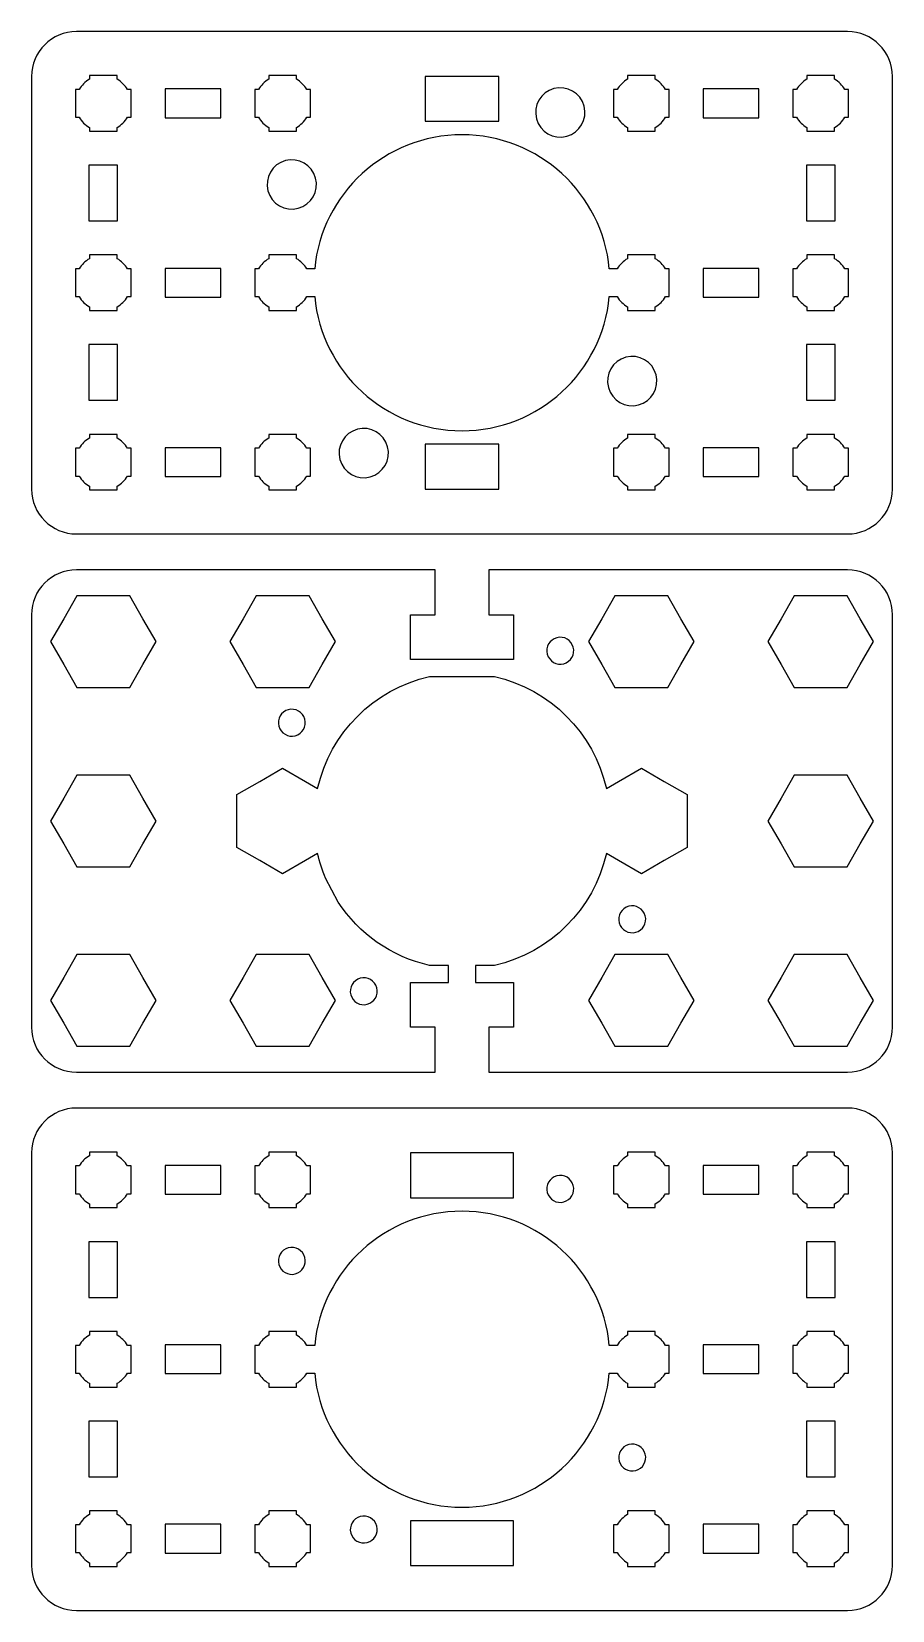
# Model space of a CAD drawing. Extents: x -153 to -57, y -236 to -60.
import ezdxf

# ---------------------------------------------------------------- set-up
doc = ezdxf.new("R2010")
doc.units = 0
doc.header["$MEASUREMENT"] = 0
doc.layers.add('LAYER_1', color=7, linetype='CONTINUOUS')

msp = doc.modelspace()

# ---------------------------------------------------------------- linework, layer by layer
at = {"layer": 'LAYER_1'}
for points in [[(-109.1, -70.5), (-100.9, -70.5), (-100.9, -65.5), (-109.1, -65.5), (-109.1, -70.5)], [(-146.6, -81.6), (-143.4, -81.6), (-143.4, -75.4), (-146.6, -75.4), (-146.6, -81.6)], [(-66.6, -81.6), (-63.4, -81.6), (-63.4, -75.4), (-66.6, -75.4), (-66.6, -81.6)], [(-146.6, -101.6), (-143.4, -101.6), (-143.4, -95.4), (-146.6, -95.4), (-146.6, -101.6)], [(-66.6, -101.6), (-63.4, -101.6), (-63.4, -95.4), (-66.6, -95.4), (-66.6, -101.6)], [(-109.1, -111.5), (-100.9, -111.5), (-100.9, -106.5), (-109.1, -106.5), (-109.1, -111.5)], [(-110.75, -190.5), (-99.25, -190.5), (-99.25, -185.5), (-110.75, -185.5), (-110.75, -190.5)], [(-146.6, -201.6), (-143.4, -201.6), (-143.4, -195.4), (-146.6, -195.4), (-146.6, -201.6)], [(-66.6, -201.6), (-63.4, -201.6), (-63.4, -195.4), (-66.6, -195.4), (-66.6, -201.6)], [(-146.6, -221.6), (-143.4, -221.6), (-143.4, -215.4), (-146.6, -215.4), (-146.6, -221.6)], [(-66.6, -221.6), (-63.4, -221.6), (-63.4, -215.4), (-66.6, -215.4), (-66.6, -221.6)], [(-110.75, -231.5), (-99.25, -231.5), (-99.25, -226.5), (-110.75, -226.5), (-110.75, -231.5)]]:
    msp.add_lwpolyline(points, close=True, dxfattribs=at)
for points, knots in [([(-153, -111.5), (-153, -111.5), (-153, -65.5), (-153, -65.5), (-153, -65.5), (-153, -62.7391), (-150.7609, -60.5), (-148, -60.5), (-148, -60.5), (-148, -60.5), (-62, -60.5), (-62, -60.5), (-62, -60.5), (-59.2391, -60.5), (-57, -62.7391), (-57, -65.5), (-57, -65.5), (-57, -65.5), (-57, -111.5), (-57, -111.5), (-57, -111.5), (-57, -114.2609), (-59.2391, -116.5), (-62, -116.5), (-62, -116.5), (-62, -116.5), (-148, -116.5), (-148, -116.5), (-148, -116.5), (-150.7609, -116.5), (-153, -114.2609), (-153, -111.5)], [0, 0, 0, 0, 0.125, 0.125, 0.125, 0.125, 0.25, 0.25, 0.25, 0.25, 0.375, 0.375, 0.375, 0.375, 0.5, 0.5, 0.5, 0.5, 0.625, 0.625, 0.625, 0.625, 0.75, 0.75, 0.75, 0.75, 0.875, 0.875, 0.875, 0.875, 1, 1, 1, 1]), ([(-148.1, -66.95), (-148.1, -66.95), (-147.6851, -66.95), (-147.6851, -66.95), (-147.6851, -66.95), (-147.4128, -66.4795), (-147.0205, -66.0872), (-146.55, -65.8149), (-146.55, -65.8149), (-146.55, -65.8149), (-146.55, -65.4), (-146.55, -65.4), (-146.55, -65.4), (-146.55, -65.4), (-145, -65.4), (-145, -65.4), (-145, -65.4), (-145, -65.4), (-143.45, -65.4), (-143.45, -65.4), (-143.45, -65.4), (-143.45, -65.4), (-143.45, -65.8149), (-143.45, -65.8149), (-143.45, -65.8149), (-142.9795, -66.0872), (-142.5872, -66.4795), (-142.3149, -66.95), (-142.3149, -66.95), (-142.3149, -66.95), (-141.9, -66.95), (-141.9, -66.95), (-141.9, -66.95), (-141.9, -66.95), (-141.9, -68.5), (-141.9, -68.5), (-141.9, -68.5), (-141.9, -68.5), (-141.9, -70.05), (-141.9, -70.05), (-141.9, -70.05), (-141.9, -70.05), (-142.3149, -70.05), (-142.3149, -70.05), (-142.3149, -70.05), (-142.5872, -70.5205), (-142.9795, -70.9128), (-143.45, -71.1851), (-143.45, -71.1851), (-143.45, -71.1851), (-143.45, -71.6), (-143.45, -71.6), (-143.45, -71.6), (-143.45, -71.6), (-145, -71.6), (-145, -71.6), (-145, -71.6), (-145, -71.6), (-146.55, -71.6), (-146.55, -71.6), (-146.55, -71.6), (-146.55, -71.6), (-146.55, -71.1851), (-146.55, -71.1851), (-146.55, -71.1851), (-147.0205, -70.9128), (-147.4128, -70.5205), (-147.6851, -70.05), (-147.6851, -70.05), (-147.6851, -70.05), (-148.1, -70.05), (-148.1, -70.05), (-148.1, -70.05), (-148.1, -70.05), (-148.1, -68.5), (-148.1, -68.5), (-148.1, -68.5), (-148.1, -68.5), (-148.1, -66.95), (-148.1, -66.95)], [0, 0, 0, 0, 0.05, 0.05, 0.05, 0.05, 0.1, 0.1, 0.1, 0.1, 0.15, 0.15, 0.15, 0.15, 0.2, 0.2, 0.2, 0.2, 0.25, 0.25, 0.25, 0.25, 0.3, 0.3, 0.3, 0.3, 0.35, 0.35, 0.35, 0.35, 0.4, 0.4, 0.4, 0.4, 0.45, 0.45, 0.45, 0.45, 0.5, 0.5, 0.5, 0.5, 0.55, 0.55, 0.55, 0.55, 0.6, 0.6, 0.6, 0.6, 0.65, 0.65, 0.65, 0.65, 0.7, 0.7, 0.7, 0.7, 0.75, 0.75, 0.75, 0.75, 0.8, 0.8, 0.8, 0.8, 0.85, 0.85, 0.85, 0.85, 0.9, 0.9, 0.9, 0.9, 0.95, 0.95, 0.95, 0.95, 1, 1, 1, 1]), ([(-128.1, -66.95), (-128.1, -66.95), (-127.6851, -66.95), (-127.6851, -66.95), (-127.6851, -66.95), (-127.4128, -66.4795), (-127.0205, -66.0872), (-126.55, -65.8149), (-126.55, -65.8149), (-126.55, -65.8149), (-126.55, -65.4), (-126.55, -65.4), (-126.55, -65.4), (-126.55, -65.4), (-125, -65.4), (-125, -65.4), (-125, -65.4), (-125, -65.4), (-123.45, -65.4), (-123.45, -65.4), (-123.45, -65.4), (-123.45, -65.4), (-123.45, -65.8149), (-123.45, -65.8149), (-123.45, -65.8149), (-122.9795, -66.0872), (-122.5872, -66.4795), (-122.3149, -66.95), (-122.3149, -66.95), (-122.3149, -66.95), (-121.9, -66.95), (-121.9, -66.95), (-121.9, -66.95), (-121.9, -66.95), (-121.9, -68.5), (-121.9, -68.5), (-121.9, -68.5), (-121.9, -68.5), (-121.9, -70.05), (-121.9, -70.05), (-121.9, -70.05), (-121.9, -70.05), (-122.3149, -70.05), (-122.3149, -70.05), (-122.3149, -70.05), (-122.5872, -70.5205), (-122.9795, -70.9128), (-123.45, -71.1851), (-123.45, -71.1851), (-123.45, -71.1851), (-123.45, -71.6), (-123.45, -71.6), (-123.45, -71.6), (-123.45, -71.6), (-125, -71.6), (-125, -71.6), (-125, -71.6), (-125, -71.6), (-126.55, -71.6), (-126.55, -71.6), (-126.55, -71.6), (-126.55, -71.6), (-126.55, -71.1851), (-126.55, -71.1851), (-126.55, -71.1851), (-127.0205, -70.9128), (-127.4128, -70.5205), (-127.6851, -70.05), (-127.6851, -70.05), (-127.6851, -70.05), (-128.1, -70.05), (-128.1, -70.05), (-128.1, -70.05), (-128.1, -70.05), (-128.1, -68.5), (-128.1, -68.5), (-128.1, -68.5), (-128.1, -68.5), (-128.1, -66.95), (-128.1, -66.95)], [0, 0, 0, 0, 0.05, 0.05, 0.05, 0.05, 0.1, 0.1, 0.1, 0.1, 0.15, 0.15, 0.15, 0.15, 0.2, 0.2, 0.2, 0.2, 0.25, 0.25, 0.25, 0.25, 0.3, 0.3, 0.3, 0.3, 0.35, 0.35, 0.35, 0.35, 0.4, 0.4, 0.4, 0.4, 0.45, 0.45, 0.45, 0.45, 0.5, 0.5, 0.5, 0.5, 0.55, 0.55, 0.55, 0.55, 0.6, 0.6, 0.6, 0.6, 0.65, 0.65, 0.65, 0.65, 0.7, 0.7, 0.7, 0.7, 0.75, 0.75, 0.75, 0.75, 0.8, 0.8, 0.8, 0.8, 0.85, 0.85, 0.85, 0.85, 0.9, 0.9, 0.9, 0.9, 0.95, 0.95, 0.95, 0.95, 1, 1, 1, 1]), ([(-96.6951, -70.2284), (-97.0879, -68.7617), (-96.2173, -67.2539), (-94.7508, -66.8608), (-94.7508, -66.8608), (-93.2841, -66.468), (-91.7762, -67.3386), (-91.3833, -68.805), (-91.3833, -68.805), (-90.9903, -70.2716), (-91.8609, -71.7795), (-93.3274, -72.1724), (-93.3274, -72.1724), (-94.7941, -72.5654), (-96.302, -71.6948), (-96.6951, -70.2284)], [0, 0, 0, 0, 0.25, 0.25, 0.25, 0.25, 0.5, 0.5, 0.5, 0.5, 0.75, 0.75, 0.75, 0.75, 1, 1, 1, 1]), ([(-88.1, -66.95), (-88.1, -66.95), (-87.6851, -66.95), (-87.6851, -66.95), (-87.6851, -66.95), (-87.4128, -66.4795), (-87.0205, -66.0872), (-86.55, -65.8149), (-86.55, -65.8149), (-86.55, -65.8149), (-86.55, -65.4), (-86.55, -65.4), (-86.55, -65.4), (-86.55, -65.4), (-85, -65.4), (-85, -65.4), (-85, -65.4), (-85, -65.4), (-83.45, -65.4), (-83.45, -65.4), (-83.45, -65.4), (-83.45, -65.4), (-83.45, -65.8149), (-83.45, -65.8149), (-83.45, -65.8149), (-82.9795, -66.0872), (-82.5872, -66.4795), (-82.3149, -66.95), (-82.3149, -66.95), (-82.3149, -66.95), (-81.9, -66.95), (-81.9, -66.95), (-81.9, -66.95), (-81.9, -66.95), (-81.9, -68.5), (-81.9, -68.5), (-81.9, -68.5), (-81.9, -68.5), (-81.9, -70.05), (-81.9, -70.05), (-81.9, -70.05), (-81.9, -70.05), (-82.3149, -70.05), (-82.3149, -70.05), (-82.3149, -70.05), (-82.5872, -70.5205), (-82.9795, -70.9128), (-83.45, -71.1851), (-83.45, -71.1851), (-83.45, -71.1851), (-83.45, -71.6), (-83.45, -71.6), (-83.45, -71.6), (-83.45, -71.6), (-85, -71.6), (-85, -71.6), (-85, -71.6), (-85, -71.6), (-86.55, -71.6), (-86.55, -71.6), (-86.55, -71.6), (-86.55, -71.6), (-86.55, -71.1851), (-86.55, -71.1851), (-86.55, -71.1851), (-87.0205, -70.9128), (-87.4128, -70.5205), (-87.6851, -70.05), (-87.6851, -70.05), (-87.6851, -70.05), (-88.1, -70.05), (-88.1, -70.05), (-88.1, -70.05), (-88.1, -70.05), (-88.1, -68.5), (-88.1, -68.5), (-88.1, -68.5), (-88.1, -68.5), (-88.1, -66.95), (-88.1, -66.95)], [0, 0, 0, 0, 0.05, 0.05, 0.05, 0.05, 0.1, 0.1, 0.1, 0.1, 0.15, 0.15, 0.15, 0.15, 0.2, 0.2, 0.2, 0.2, 0.25, 0.25, 0.25, 0.25, 0.3, 0.3, 0.3, 0.3, 0.35, 0.35, 0.35, 0.35, 0.4, 0.4, 0.4, 0.4, 0.45, 0.45, 0.45, 0.45, 0.5, 0.5, 0.5, 0.5, 0.55, 0.55, 0.55, 0.55, 0.6, 0.6, 0.6, 0.6, 0.65, 0.65, 0.65, 0.65, 0.7, 0.7, 0.7, 0.7, 0.75, 0.75, 0.75, 0.75, 0.8, 0.8, 0.8, 0.8, 0.85, 0.85, 0.85, 0.85, 0.9, 0.9, 0.9, 0.9, 0.95, 0.95, 0.95, 0.95, 1, 1, 1, 1]), ([(-68.1, -66.95), (-68.1, -66.95), (-67.6851, -66.95), (-67.6851, -66.95), (-67.6851, -66.95), (-67.4128, -66.4795), (-67.0205, -66.0872), (-66.55, -65.8149), (-66.55, -65.8149), (-66.55, -65.8149), (-66.55, -65.4), (-66.55, -65.4), (-66.55, -65.4), (-66.55, -65.4), (-65, -65.4), (-65, -65.4), (-65, -65.4), (-65, -65.4), (-63.45, -65.4), (-63.45, -65.4), (-63.45, -65.4), (-63.45, -65.4), (-63.45, -65.8149), (-63.45, -65.8149), (-63.45, -65.8149), (-62.9795, -66.0872), (-62.5872, -66.4795), (-62.3149, -66.95), (-62.3149, -66.95), (-62.3149, -66.95), (-61.9, -66.95), (-61.9, -66.95), (-61.9, -66.95), (-61.9, -66.95), (-61.9, -68.5), (-61.9, -68.5), (-61.9, -68.5), (-61.9, -68.5), (-61.9, -70.05), (-61.9, -70.05), (-61.9, -70.05), (-61.9, -70.05), (-62.3149, -70.05), (-62.3149, -70.05), (-62.3149, -70.05), (-62.5872, -70.5205), (-62.9795, -70.9128), (-63.45, -71.1851), (-63.45, -71.1851), (-63.45, -71.1851), (-63.45, -71.6), (-63.45, -71.6), (-63.45, -71.6), (-63.45, -71.6), (-65, -71.6), (-65, -71.6), (-65, -71.6), (-65, -71.6), (-66.55, -71.6), (-66.55, -71.6), (-66.55, -71.6), (-66.55, -71.6), (-66.55, -71.1851), (-66.55, -71.1851), (-66.55, -71.1851), (-67.0205, -70.9128), (-67.4128, -70.5205), (-67.6851, -70.05), (-67.6851, -70.05), (-67.6851, -70.05), (-68.1, -70.05), (-68.1, -70.05), (-68.1, -70.05), (-68.1, -70.05), (-68.1, -68.5), (-68.1, -68.5), (-68.1, -68.5), (-68.1, -68.5), (-68.1, -66.95), (-68.1, -66.95)], [0, 0, 0, 0, 0.05, 0.05, 0.05, 0.05, 0.1, 0.1, 0.1, 0.1, 0.15, 0.15, 0.15, 0.15, 0.2, 0.2, 0.2, 0.2, 0.25, 0.25, 0.25, 0.25, 0.3, 0.3, 0.3, 0.3, 0.35, 0.35, 0.35, 0.35, 0.4, 0.4, 0.4, 0.4, 0.45, 0.45, 0.45, 0.45, 0.5, 0.5, 0.5, 0.5, 0.55, 0.55, 0.55, 0.55, 0.6, 0.6, 0.6, 0.6, 0.65, 0.65, 0.65, 0.65, 0.7, 0.7, 0.7, 0.7, 0.75, 0.75, 0.75, 0.75, 0.8, 0.8, 0.8, 0.8, 0.85, 0.85, 0.85, 0.85, 0.9, 0.9, 0.9, 0.9, 0.95, 0.95, 0.95, 0.95, 1, 1, 1, 1]), ([(-138.1, -70.1), (-138.1, -70.1), (-138.1, -66.9), (-138.1, -66.9), (-138.1, -66.9), (-138.1, -66.9), (-131.9, -66.9), (-131.9, -66.9), (-131.9, -66.9), (-131.9, -66.9), (-131.9, -70.1), (-131.9, -70.1), (-131.9, -70.1), (-131.9, -70.1), (-138.1, -70.1), (-138.1, -70.1)], [0, 0, 0, 0, 0.25, 0.25, 0.25, 0.25, 0.5, 0.5, 0.5, 0.5, 0.75, 0.75, 0.75, 0.75, 1, 1, 1, 1]), ([(-78.1, -70.1), (-78.1, -70.1), (-78.1, -66.9), (-78.1, -66.9), (-78.1, -66.9), (-78.1, -66.9), (-71.9, -66.9), (-71.9, -66.9), (-71.9, -66.9), (-71.9, -66.9), (-71.9, -70.1), (-71.9, -70.1), (-71.9, -70.1), (-71.9, -70.1), (-78.1, -70.1), (-78.1, -70.1)], [0, 0, 0, 0, 0.25, 0.25, 0.25, 0.25, 0.5, 0.5, 0.5, 0.5, 0.75, 0.75, 0.75, 0.75, 1, 1, 1, 1]), ([(-121.4262, -86.95), (-120.6444, -78.5656), (-113.5876, -72.0001), (-104.9993, -72.0001), (-104.9993, -72.0001), (-96.411, -72.0001), (-89.3542, -78.5656), (-88.5724, -86.95), (-88.5724, -86.95), (-88.5724, -86.95), (-88.1, -86.95), (-88.1, -86.95), (-88.1, -86.95), (-88.1, -86.95), (-87.6851, -86.95), (-87.6851, -86.95), (-87.6851, -86.95), (-87.4128, -86.4795), (-87.0205, -86.0872), (-86.55, -85.8149), (-86.55, -85.8149), (-86.55, -85.8149), (-86.55, -85.4), (-86.55, -85.4), (-86.55, -85.4), (-86.55, -85.4), (-85, -85.4), (-85, -85.4), (-85, -85.4), (-85, -85.4), (-83.45, -85.4), (-83.45, -85.4), (-83.45, -85.4), (-83.45, -85.4), (-83.45, -85.8149), (-83.45, -85.8149), (-83.45, -85.8149), (-82.9795, -86.0872), (-82.5872, -86.4795), (-82.3149, -86.95), (-82.3149, -86.95), (-82.3149, -86.95), (-81.9, -86.95), (-81.9, -86.95), (-81.9, -86.95), (-81.9, -86.95), (-81.9, -88.5), (-81.9, -88.5), (-81.9, -88.5), (-81.9, -88.5), (-81.9, -90.05), (-81.9, -90.05), (-81.9, -90.05), (-81.9, -90.05), (-82.3149, -90.05), (-82.3149, -90.05), (-82.3149, -90.05), (-82.5872, -90.5205), (-82.9795, -90.9128), (-83.45, -91.1851), (-83.45, -91.1851), (-83.45, -91.1851), (-83.45, -91.6), (-83.45, -91.6), (-83.45, -91.6), (-83.45, -91.6), (-85, -91.6), (-85, -91.6), (-85, -91.6), (-85, -91.6), (-86.55, -91.6), (-86.55, -91.6), (-86.55, -91.6), (-86.55, -91.6), (-86.55, -91.1851), (-86.55, -91.1851), (-86.55, -91.1851), (-87.0205, -90.9128), (-87.4128, -90.5205), (-87.6851, -90.05), (-87.6851, -90.05), (-87.6851, -90.05), (-88.1, -90.05), (-88.1, -90.05), (-88.1, -90.05), (-88.1, -90.05), (-88.5723, -90.05), (-88.5723, -90.05), (-88.5723, -90.05), (-89.354, -98.4345), (-96.411, -105.0001), (-104.9993, -105.0001), (-104.9993, -105.0001), (-113.5876, -105.0001), (-120.6446, -98.4345), (-121.4263, -90.05), (-121.4263, -90.05), (-121.4263, -90.05), (-121.9, -90.05), (-121.9, -90.05), (-121.9, -90.05), (-121.9, -90.05), (-122.3149, -90.05), (-122.3149, -90.05), (-122.3149, -90.05), (-122.5872, -90.5205), (-122.9795, -90.9128), (-123.45, -91.1851), (-123.45, -91.1851), (-123.45, -91.1851), (-123.45, -91.6), (-123.45, -91.6), (-123.45, -91.6), (-123.45, -91.6), (-125, -91.6), (-125, -91.6), (-125, -91.6), (-125, -91.6), (-126.55, -91.6), (-126.55, -91.6), (-126.55, -91.6), (-126.55, -91.6), (-126.55, -91.1851), (-126.55, -91.1851), (-126.55, -91.1851), (-127.0205, -90.9128), (-127.4128, -90.5205), (-127.6851, -90.05), (-127.6851, -90.05), (-127.6851, -90.05), (-128.1, -90.05), (-128.1, -90.05), (-128.1, -90.05), (-128.1, -90.05), (-128.1, -86.95), (-128.1, -86.95), (-128.1, -86.95), (-128.1, -86.95), (-127.6851, -86.95), (-127.6851, -86.95), (-127.6851, -86.95), (-127.4128, -86.4795), (-127.0205, -86.0872), (-126.55, -85.8149), (-126.55, -85.8149), (-126.55, -85.8149), (-126.55, -85.4), (-126.55, -85.4), (-126.55, -85.4), (-126.55, -85.4), (-125, -85.4), (-125, -85.4), (-125, -85.4), (-125, -85.4), (-123.45, -85.4), (-123.45, -85.4), (-123.45, -85.4), (-123.45, -85.4), (-123.45, -85.8149), (-123.45, -85.8149), (-123.45, -85.8149), (-122.9795, -86.0872), (-122.5872, -86.4795), (-122.3149, -86.95), (-122.3149, -86.95), (-122.3149, -86.95), (-121.9, -86.95), (-121.9, -86.95), (-121.9, -86.95), (-121.9, -86.95), (-121.4262, -86.95), (-121.4262, -86.95)], [0, 0, 0, 0, 0.02325581, 0.02325581, 0.02325581, 0.02325581, 0.04651163, 0.04651163, 0.04651163, 0.04651163, 0.06976744, 0.06976744, 0.06976744, 0.06976744, 0.09302326, 0.09302326, 0.09302326, 0.09302326, 0.11627907, 0.11627907, 0.11627907, 0.11627907, 0.13953488, 0.13953488, 0.13953488, 0.13953488, 0.1627907, 0.1627907, 0.1627907, 0.1627907, 0.18604651, 0.18604651, 0.18604651, 0.18604651, 0.20930233, 0.20930233, 0.20930233, 0.20930233, 0.23255814, 0.23255814, 0.23255814, 0.23255814, 0.25581395, 0.25581395, 0.25581395, 0.25581395, 0.27906977, 0.27906977, 0.27906977, 0.27906977, 0.30232558, 0.30232558, 0.30232558, 0.30232558, 0.3255814, 0.3255814, 0.3255814, 0.3255814, 0.34883721, 0.34883721, 0.34883721, 0.34883721, 0.37209302, 0.37209302, 0.37209302, 0.37209302, 0.39534884, 0.39534884, 0.39534884, 0.39534884, 0.41860465, 0.41860465, 0.41860465, 0.41860465, 0.44186047, 0.44186047, 0.44186047, 0.44186047, 0.46511628, 0.46511628, 0.46511628, 0.46511628, 0.48837209, 0.48837209, 0.48837209, 0.48837209, 0.51162791, 0.51162791, 0.51162791, 0.51162791, 0.53488372, 0.53488372, 0.53488372, 0.53488372, 0.55813953, 0.55813953, 0.55813953, 0.55813953, 0.58139535, 0.58139535, 0.58139535, 0.58139535, 0.60465116, 0.60465116, 0.60465116, 0.60465116, 0.62790698, 0.62790698, 0.62790698, 0.62790698, 0.65116279, 0.65116279, 0.65116279, 0.65116279, 0.6744186, 0.6744186, 0.6744186, 0.6744186, 0.69767442, 0.69767442, 0.69767442, 0.69767442, 0.72093023, 0.72093023, 0.72093023, 0.72093023, 0.74418605, 0.74418605, 0.74418605, 0.74418605, 0.76744186, 0.76744186, 0.76744186, 0.76744186, 0.79069767, 0.79069767, 0.79069767, 0.79069767, 0.81395349, 0.81395349, 0.81395349, 0.81395349, 0.8372093, 0.8372093, 0.8372093, 0.8372093, 0.86046512, 0.86046512, 0.86046512, 0.86046512, 0.88372093, 0.88372093, 0.88372093, 0.88372093, 0.90697674, 0.90697674, 0.90697674, 0.90697674, 0.93023256, 0.93023256, 0.93023256, 0.93023256, 0.95348837, 0.95348837, 0.95348837, 0.95348837, 0.97674419, 0.97674419, 0.97674419, 0.97674419, 1, 1, 1, 1]), ([(-126.6387, -78.2516), (-127.0317, -76.7851), (-126.1611, -75.2773), (-124.6945, -74.8842), (-124.6945, -74.8842), (-123.228, -74.4914), (-121.7202, -75.362), (-121.3271, -76.8284), (-121.3271, -76.8284), (-120.9343, -78.2948), (-121.8049, -79.8027), (-123.2713, -80.1958), (-123.2713, -80.1958), (-124.7379, -80.5886), (-126.2458, -79.718), (-126.6387, -78.2516)], [0, 0, 0, 0, 0.25, 0.25, 0.25, 0.25, 0.5, 0.5, 0.5, 0.5, 0.75, 0.75, 0.75, 0.75, 1, 1, 1, 1]), ([(-148.1, -86.95), (-148.1, -86.95), (-147.6851, -86.95), (-147.6851, -86.95), (-147.6851, -86.95), (-147.4128, -86.4795), (-147.0205, -86.0872), (-146.55, -85.8149), (-146.55, -85.8149), (-146.55, -85.8149), (-146.55, -85.4), (-146.55, -85.4), (-146.55, -85.4), (-146.55, -85.4), (-145, -85.4), (-145, -85.4), (-145, -85.4), (-145, -85.4), (-143.45, -85.4), (-143.45, -85.4), (-143.45, -85.4), (-143.45, -85.4), (-143.45, -85.8149), (-143.45, -85.8149), (-143.45, -85.8149), (-142.9795, -86.0872), (-142.5872, -86.4795), (-142.3149, -86.95), (-142.3149, -86.95), (-142.3149, -86.95), (-141.9, -86.95), (-141.9, -86.95), (-141.9, -86.95), (-141.9, -86.95), (-141.9, -88.5), (-141.9, -88.5), (-141.9, -88.5), (-141.9, -88.5), (-141.9, -90.05), (-141.9, -90.05), (-141.9, -90.05), (-141.9, -90.05), (-142.3149, -90.05), (-142.3149, -90.05), (-142.3149, -90.05), (-142.5872, -90.5205), (-142.9795, -90.9128), (-143.45, -91.1851), (-143.45, -91.1851), (-143.45, -91.1851), (-143.45, -91.6), (-143.45, -91.6), (-143.45, -91.6), (-143.45, -91.6), (-145, -91.6), (-145, -91.6), (-145, -91.6), (-145, -91.6), (-146.55, -91.6), (-146.55, -91.6), (-146.55, -91.6), (-146.55, -91.6), (-146.55, -91.1851), (-146.55, -91.1851), (-146.55, -91.1851), (-147.0205, -90.9128), (-147.4128, -90.5205), (-147.6851, -90.05), (-147.6851, -90.05), (-147.6851, -90.05), (-148.1, -90.05), (-148.1, -90.05), (-148.1, -90.05), (-148.1, -90.05), (-148.1, -88.5), (-148.1, -88.5), (-148.1, -88.5), (-148.1, -88.5), (-148.1, -86.95), (-148.1, -86.95)], [0, 0, 0, 0, 0.05, 0.05, 0.05, 0.05, 0.1, 0.1, 0.1, 0.1, 0.15, 0.15, 0.15, 0.15, 0.2, 0.2, 0.2, 0.2, 0.25, 0.25, 0.25, 0.25, 0.3, 0.3, 0.3, 0.3, 0.35, 0.35, 0.35, 0.35, 0.4, 0.4, 0.4, 0.4, 0.45, 0.45, 0.45, 0.45, 0.5, 0.5, 0.5, 0.5, 0.55, 0.55, 0.55, 0.55, 0.6, 0.6, 0.6, 0.6, 0.65, 0.65, 0.65, 0.65, 0.7, 0.7, 0.7, 0.7, 0.75, 0.75, 0.75, 0.75, 0.8, 0.8, 0.8, 0.8, 0.85, 0.85, 0.85, 0.85, 0.9, 0.9, 0.9, 0.9, 0.95, 0.95, 0.95, 0.95, 1, 1, 1, 1]), ([(-68.1, -86.95), (-68.1, -86.95), (-67.6851, -86.95), (-67.6851, -86.95), (-67.6851, -86.95), (-67.4128, -86.4795), (-67.0205, -86.0872), (-66.55, -85.8149), (-66.55, -85.8149), (-66.55, -85.8149), (-66.55, -85.4), (-66.55, -85.4), (-66.55, -85.4), (-66.55, -85.4), (-65, -85.4), (-65, -85.4), (-65, -85.4), (-65, -85.4), (-63.45, -85.4), (-63.45, -85.4), (-63.45, -85.4), (-63.45, -85.4), (-63.45, -85.8149), (-63.45, -85.8149), (-63.45, -85.8149), (-62.9795, -86.0872), (-62.5872, -86.4795), (-62.3149, -86.95), (-62.3149, -86.95), (-62.3149, -86.95), (-61.9, -86.95), (-61.9, -86.95), (-61.9, -86.95), (-61.9, -86.95), (-61.9, -88.5), (-61.9, -88.5), (-61.9, -88.5), (-61.9, -88.5), (-61.9, -90.05), (-61.9, -90.05), (-61.9, -90.05), (-61.9, -90.05), (-62.3149, -90.05), (-62.3149, -90.05), (-62.3149, -90.05), (-62.5872, -90.5205), (-62.9795, -90.9128), (-63.45, -91.1851), (-63.45, -91.1851), (-63.45, -91.1851), (-63.45, -91.6), (-63.45, -91.6), (-63.45, -91.6), (-63.45, -91.6), (-65, -91.6), (-65, -91.6), (-65, -91.6), (-65, -91.6), (-66.55, -91.6), (-66.55, -91.6), (-66.55, -91.6), (-66.55, -91.6), (-66.55, -91.1851), (-66.55, -91.1851), (-66.55, -91.1851), (-67.0205, -90.9128), (-67.4128, -90.5205), (-67.6851, -90.05), (-67.6851, -90.05), (-67.6851, -90.05), (-68.1, -90.05), (-68.1, -90.05), (-68.1, -90.05), (-68.1, -90.05), (-68.1, -88.5), (-68.1, -88.5), (-68.1, -88.5), (-68.1, -88.5), (-68.1, -86.95), (-68.1, -86.95)], [0, 0, 0, 0, 0.05, 0.05, 0.05, 0.05, 0.1, 0.1, 0.1, 0.1, 0.15, 0.15, 0.15, 0.15, 0.2, 0.2, 0.2, 0.2, 0.25, 0.25, 0.25, 0.25, 0.3, 0.3, 0.3, 0.3, 0.35, 0.35, 0.35, 0.35, 0.4, 0.4, 0.4, 0.4, 0.45, 0.45, 0.45, 0.45, 0.5, 0.5, 0.5, 0.5, 0.55, 0.55, 0.55, 0.55, 0.6, 0.6, 0.6, 0.6, 0.65, 0.65, 0.65, 0.65, 0.7, 0.7, 0.7, 0.7, 0.75, 0.75, 0.75, 0.75, 0.8, 0.8, 0.8, 0.8, 0.85, 0.85, 0.85, 0.85, 0.9, 0.9, 0.9, 0.9, 0.95, 0.95, 0.95, 0.95, 1, 1, 1, 1]), ([(-138.1, -90.1), (-138.1, -90.1), (-138.1, -86.9), (-138.1, -86.9), (-138.1, -86.9), (-138.1, -86.9), (-131.9, -86.9), (-131.9, -86.9), (-131.9, -86.9), (-131.9, -86.9), (-131.9, -90.1), (-131.9, -90.1), (-131.9, -90.1), (-131.9, -90.1), (-138.1, -90.1), (-138.1, -90.1)], [0, 0, 0, 0, 0.25, 0.25, 0.25, 0.25, 0.5, 0.5, 0.5, 0.5, 0.75, 0.75, 0.75, 0.75, 1, 1, 1, 1]), ([(-78.1, -90.1), (-78.1, -90.1), (-78.1, -86.9), (-78.1, -86.9), (-78.1, -86.9), (-78.1, -86.9), (-71.9, -86.9), (-71.9, -86.9), (-71.9, -86.9), (-71.9, -86.9), (-71.9, -90.1), (-71.9, -90.1), (-71.9, -90.1), (-71.9, -90.1), (-78.1, -90.1), (-78.1, -90.1)], [0, 0, 0, 0, 0.25, 0.25, 0.25, 0.25, 0.5, 0.5, 0.5, 0.5, 0.75, 0.75, 0.75, 0.75, 1, 1, 1, 1]), ([(-88.6716, -100.1721), (-89.0644, -98.7054), (-88.1938, -97.1976), (-86.7274, -96.8045), (-86.7274, -96.8045), (-85.2608, -96.4117), (-83.7529, -97.2823), (-83.36, -98.7487), (-83.36, -98.7487), (-82.967, -100.2153), (-83.8376, -101.7232), (-85.3042, -102.1161), (-85.3042, -102.1161), (-86.7706, -102.5091), (-88.2785, -101.6385), (-88.6716, -100.1721)], [0, 0, 0, 0, 0.25, 0.25, 0.25, 0.25, 0.5, 0.5, 0.5, 0.5, 0.75, 0.75, 0.75, 0.75, 1, 1, 1, 1]), ([(-148.1, -106.95), (-148.1, -106.95), (-147.6851, -106.95), (-147.6851, -106.95), (-147.6851, -106.95), (-147.4128, -106.4795), (-147.0205, -106.0872), (-146.55, -105.8149), (-146.55, -105.8149), (-146.55, -105.8149), (-146.55, -105.4), (-146.55, -105.4), (-146.55, -105.4), (-146.55, -105.4), (-145, -105.4), (-145, -105.4), (-145, -105.4), (-145, -105.4), (-143.45, -105.4), (-143.45, -105.4), (-143.45, -105.4), (-143.45, -105.4), (-143.45, -105.8149), (-143.45, -105.8149), (-143.45, -105.8149), (-142.9795, -106.0872), (-142.5872, -106.4795), (-142.3149, -106.95), (-142.3149, -106.95), (-142.3149, -106.95), (-141.9, -106.95), (-141.9, -106.95), (-141.9, -106.95), (-141.9, -106.95), (-141.9, -108.5), (-141.9, -108.5), (-141.9, -108.5), (-141.9, -108.5), (-141.9, -110.05), (-141.9, -110.05), (-141.9, -110.05), (-141.9, -110.05), (-142.3149, -110.05), (-142.3149, -110.05), (-142.3149, -110.05), (-142.5872, -110.5205), (-142.9795, -110.9128), (-143.45, -111.1851), (-143.45, -111.1851), (-143.45, -111.1851), (-143.45, -111.6), (-143.45, -111.6), (-143.45, -111.6), (-143.45, -111.6), (-145, -111.6), (-145, -111.6), (-145, -111.6), (-145, -111.6), (-146.55, -111.6), (-146.55, -111.6), (-146.55, -111.6), (-146.55, -111.6), (-146.55, -111.1851), (-146.55, -111.1851), (-146.55, -111.1851), (-147.0205, -110.9128), (-147.4128, -110.5205), (-147.6851, -110.05), (-147.6851, -110.05), (-147.6851, -110.05), (-148.1, -110.05), (-148.1, -110.05), (-148.1, -110.05), (-148.1, -110.05), (-148.1, -108.5), (-148.1, -108.5), (-148.1, -108.5), (-148.1, -108.5), (-148.1, -106.95), (-148.1, -106.95)], [0, 0, 0, 0, 0.05, 0.05, 0.05, 0.05, 0.1, 0.1, 0.1, 0.1, 0.15, 0.15, 0.15, 0.15, 0.2, 0.2, 0.2, 0.2, 0.25, 0.25, 0.25, 0.25, 0.3, 0.3, 0.3, 0.3, 0.35, 0.35, 0.35, 0.35, 0.4, 0.4, 0.4, 0.4, 0.45, 0.45, 0.45, 0.45, 0.5, 0.5, 0.5, 0.5, 0.55, 0.55, 0.55, 0.55, 0.6, 0.6, 0.6, 0.6, 0.65, 0.65, 0.65, 0.65, 0.7, 0.7, 0.7, 0.7, 0.75, 0.75, 0.75, 0.75, 0.8, 0.8, 0.8, 0.8, 0.85, 0.85, 0.85, 0.85, 0.9, 0.9, 0.9, 0.9, 0.95, 0.95, 0.95, 0.95, 1, 1, 1, 1]), ([(-128.1, -106.95), (-128.1, -106.95), (-127.6851, -106.95), (-127.6851, -106.95), (-127.6851, -106.95), (-127.4128, -106.4795), (-127.0205, -106.0872), (-126.55, -105.8149), (-126.55, -105.8149), (-126.55, -105.8149), (-126.55, -105.4), (-126.55, -105.4), (-126.55, -105.4), (-126.55, -105.4), (-125, -105.4), (-125, -105.4), (-125, -105.4), (-125, -105.4), (-123.45, -105.4), (-123.45, -105.4), (-123.45, -105.4), (-123.45, -105.4), (-123.45, -105.8149), (-123.45, -105.8149), (-123.45, -105.8149), (-122.9795, -106.0872), (-122.5872, -106.4795), (-122.3149, -106.95), (-122.3149, -106.95), (-122.3149, -106.95), (-121.9, -106.95), (-121.9, -106.95), (-121.9, -106.95), (-121.9, -106.95), (-121.9, -108.5), (-121.9, -108.5), (-121.9, -108.5), (-121.9, -108.5), (-121.9, -110.05), (-121.9, -110.05), (-121.9, -110.05), (-121.9, -110.05), (-122.3149, -110.05), (-122.3149, -110.05), (-122.3149, -110.05), (-122.5872, -110.5205), (-122.9795, -110.9128), (-123.45, -111.1851), (-123.45, -111.1851), (-123.45, -111.1851), (-123.45, -111.6), (-123.45, -111.6), (-123.45, -111.6), (-123.45, -111.6), (-125, -111.6), (-125, -111.6), (-125, -111.6), (-125, -111.6), (-126.55, -111.6), (-126.55, -111.6), (-126.55, -111.6), (-126.55, -111.6), (-126.55, -111.1851), (-126.55, -111.1851), (-126.55, -111.1851), (-127.0205, -110.9128), (-127.4128, -110.5205), (-127.6851, -110.05), (-127.6851, -110.05), (-127.6851, -110.05), (-128.1, -110.05), (-128.1, -110.05), (-128.1, -110.05), (-128.1, -110.05), (-128.1, -108.5), (-128.1, -108.5), (-128.1, -108.5), (-128.1, -108.5), (-128.1, -106.95), (-128.1, -106.95)], [0, 0, 0, 0, 0.05, 0.05, 0.05, 0.05, 0.1, 0.1, 0.1, 0.1, 0.15, 0.15, 0.15, 0.15, 0.2, 0.2, 0.2, 0.2, 0.25, 0.25, 0.25, 0.25, 0.3, 0.3, 0.3, 0.3, 0.35, 0.35, 0.35, 0.35, 0.4, 0.4, 0.4, 0.4, 0.45, 0.45, 0.45, 0.45, 0.5, 0.5, 0.5, 0.5, 0.55, 0.55, 0.55, 0.55, 0.6, 0.6, 0.6, 0.6, 0.65, 0.65, 0.65, 0.65, 0.7, 0.7, 0.7, 0.7, 0.75, 0.75, 0.75, 0.75, 0.8, 0.8, 0.8, 0.8, 0.85, 0.85, 0.85, 0.85, 0.9, 0.9, 0.9, 0.9, 0.95, 0.95, 0.95, 0.95, 1, 1, 1, 1]), ([(-118.6153, -108.1953), (-119.0083, -106.7288), (-118.1377, -105.221), (-116.6712, -104.8279), (-116.6712, -104.8279), (-115.2045, -104.4351), (-113.6966, -105.3057), (-113.3035, -106.7721), (-113.3035, -106.7721), (-112.9107, -108.2385), (-113.7813, -109.7464), (-115.2478, -110.1395), (-115.2478, -110.1395), (-116.7145, -110.5323), (-118.2224, -109.6617), (-118.6153, -108.1953)], [0, 0, 0, 0, 0.25, 0.25, 0.25, 0.25, 0.5, 0.5, 0.5, 0.5, 0.75, 0.75, 0.75, 0.75, 1, 1, 1, 1]), ([(-88.1, -106.95), (-88.1, -106.95), (-87.6851, -106.95), (-87.6851, -106.95), (-87.6851, -106.95), (-87.4128, -106.4795), (-87.0205, -106.0872), (-86.55, -105.8149), (-86.55, -105.8149), (-86.55, -105.8149), (-86.55, -105.4), (-86.55, -105.4), (-86.55, -105.4), (-86.55, -105.4), (-85, -105.4), (-85, -105.4), (-85, -105.4), (-85, -105.4), (-83.45, -105.4), (-83.45, -105.4), (-83.45, -105.4), (-83.45, -105.4), (-83.45, -105.8149), (-83.45, -105.8149), (-83.45, -105.8149), (-82.9795, -106.0872), (-82.5872, -106.4795), (-82.3149, -106.95), (-82.3149, -106.95), (-82.3149, -106.95), (-81.9, -106.95), (-81.9, -106.95), (-81.9, -106.95), (-81.9, -106.95), (-81.9, -108.5), (-81.9, -108.5), (-81.9, -108.5), (-81.9, -108.5), (-81.9, -110.05), (-81.9, -110.05), (-81.9, -110.05), (-81.9, -110.05), (-82.3149, -110.05), (-82.3149, -110.05), (-82.3149, -110.05), (-82.5872, -110.5205), (-82.9795, -110.9128), (-83.45, -111.1851), (-83.45, -111.1851), (-83.45, -111.1851), (-83.45, -111.6), (-83.45, -111.6), (-83.45, -111.6), (-83.45, -111.6), (-85, -111.6), (-85, -111.6), (-85, -111.6), (-85, -111.6), (-86.55, -111.6), (-86.55, -111.6), (-86.55, -111.6), (-86.55, -111.6), (-86.55, -111.1851), (-86.55, -111.1851), (-86.55, -111.1851), (-87.0205, -110.9128), (-87.4128, -110.5205), (-87.6851, -110.05), (-87.6851, -110.05), (-87.6851, -110.05), (-88.1, -110.05), (-88.1, -110.05), (-88.1, -110.05), (-88.1, -110.05), (-88.1, -108.5), (-88.1, -108.5), (-88.1, -108.5), (-88.1, -108.5), (-88.1, -106.95), (-88.1, -106.95)], [0, 0, 0, 0, 0.05, 0.05, 0.05, 0.05, 0.1, 0.1, 0.1, 0.1, 0.15, 0.15, 0.15, 0.15, 0.2, 0.2, 0.2, 0.2, 0.25, 0.25, 0.25, 0.25, 0.3, 0.3, 0.3, 0.3, 0.35, 0.35, 0.35, 0.35, 0.4, 0.4, 0.4, 0.4, 0.45, 0.45, 0.45, 0.45, 0.5, 0.5, 0.5, 0.5, 0.55, 0.55, 0.55, 0.55, 0.6, 0.6, 0.6, 0.6, 0.65, 0.65, 0.65, 0.65, 0.7, 0.7, 0.7, 0.7, 0.75, 0.75, 0.75, 0.75, 0.8, 0.8, 0.8, 0.8, 0.85, 0.85, 0.85, 0.85, 0.9, 0.9, 0.9, 0.9, 0.95, 0.95, 0.95, 0.95, 1, 1, 1, 1]), ([(-68.1, -106.95), (-68.1, -106.95), (-67.6851, -106.95), (-67.6851, -106.95), (-67.6851, -106.95), (-67.4128, -106.4795), (-67.0205, -106.0872), (-66.55, -105.8149), (-66.55, -105.8149), (-66.55, -105.8149), (-66.55, -105.4), (-66.55, -105.4), (-66.55, -105.4), (-66.55, -105.4), (-65, -105.4), (-65, -105.4), (-65, -105.4), (-65, -105.4), (-63.45, -105.4), (-63.45, -105.4), (-63.45, -105.4), (-63.45, -105.4), (-63.45, -105.8149), (-63.45, -105.8149), (-63.45, -105.8149), (-62.9795, -106.0872), (-62.5872, -106.4795), (-62.3149, -106.95), (-62.3149, -106.95), (-62.3149, -106.95), (-61.9, -106.95), (-61.9, -106.95), (-61.9, -106.95), (-61.9, -106.95), (-61.9, -108.5), (-61.9, -108.5), (-61.9, -108.5), (-61.9, -108.5), (-61.9, -110.05), (-61.9, -110.05), (-61.9, -110.05), (-61.9, -110.05), (-62.3149, -110.05), (-62.3149, -110.05), (-62.3149, -110.05), (-62.5872, -110.5205), (-62.9795, -110.9128), (-63.45, -111.1851), (-63.45, -111.1851), (-63.45, -111.1851), (-63.45, -111.6), (-63.45, -111.6), (-63.45, -111.6), (-63.45, -111.6), (-65, -111.6), (-65, -111.6), (-65, -111.6), (-65, -111.6), (-66.55, -111.6), (-66.55, -111.6), (-66.55, -111.6), (-66.55, -111.6), (-66.55, -111.1851), (-66.55, -111.1851), (-66.55, -111.1851), (-67.0205, -110.9128), (-67.4128, -110.5205), (-67.6851, -110.05), (-67.6851, -110.05), (-67.6851, -110.05), (-68.1, -110.05), (-68.1, -110.05), (-68.1, -110.05), (-68.1, -110.05), (-68.1, -108.5), (-68.1, -108.5), (-68.1, -108.5), (-68.1, -108.5), (-68.1, -106.95), (-68.1, -106.95)], [0, 0, 0, 0, 0.05, 0.05, 0.05, 0.05, 0.1, 0.1, 0.1, 0.1, 0.15, 0.15, 0.15, 0.15, 0.2, 0.2, 0.2, 0.2, 0.25, 0.25, 0.25, 0.25, 0.3, 0.3, 0.3, 0.3, 0.35, 0.35, 0.35, 0.35, 0.4, 0.4, 0.4, 0.4, 0.45, 0.45, 0.45, 0.45, 0.5, 0.5, 0.5, 0.5, 0.55, 0.55, 0.55, 0.55, 0.6, 0.6, 0.6, 0.6, 0.65, 0.65, 0.65, 0.65, 0.7, 0.7, 0.7, 0.7, 0.75, 0.75, 0.75, 0.75, 0.8, 0.8, 0.8, 0.8, 0.85, 0.85, 0.85, 0.85, 0.9, 0.9, 0.9, 0.9, 0.95, 0.95, 0.95, 0.95, 1, 1, 1, 1]), ([(-138.1, -110.1), (-138.1, -110.1), (-138.1, -106.9), (-138.1, -106.9), (-138.1, -106.9), (-138.1, -106.9), (-131.9, -106.9), (-131.9, -106.9), (-131.9, -106.9), (-131.9, -106.9), (-131.9, -110.1), (-131.9, -110.1), (-131.9, -110.1), (-131.9, -110.1), (-138.1, -110.1), (-138.1, -110.1)], [0, 0, 0, 0, 0.25, 0.25, 0.25, 0.25, 0.5, 0.5, 0.5, 0.5, 0.75, 0.75, 0.75, 0.75, 1, 1, 1, 1]), ([(-78.1, -110.1), (-78.1, -110.1), (-78.1, -106.9), (-78.1, -106.9), (-78.1, -106.9), (-78.1, -106.9), (-71.9, -106.9), (-71.9, -106.9), (-71.9, -106.9), (-71.9, -106.9), (-71.9, -110.1), (-71.9, -110.1), (-71.9, -110.1), (-71.9, -110.1), (-78.1, -110.1), (-78.1, -110.1)], [0, 0, 0, 0, 0.25, 0.25, 0.25, 0.25, 0.5, 0.5, 0.5, 0.5, 0.75, 0.75, 0.75, 0.75, 1, 1, 1, 1]), ([(-118.8163, -157.5451), (-116.4934, -161.0591), (-112.8729, -163.6435), (-108.6355, -164.597), (-108.6355, -164.597), (-108.6355, -164.597), (-106.5, -164.5971), (-106.5, -164.5971), (-106.5, -164.5971), (-106.5, -164.5971), (-106.5, -166.5), (-106.5, -166.5), (-106.5, -166.5), (-106.5, -166.5), (-110.75, -166.5), (-110.75, -166.5), (-110.75, -166.5), (-110.75, -166.5), (-110.75, -171.5), (-110.75, -171.5), (-110.75, -171.5), (-110.75, -171.5), (-108, -171.5), (-108, -171.5), (-108, -171.5), (-108, -171.5), (-108, -176.5), (-108, -176.5), (-108, -176.5), (-108, -176.5), (-148, -176.5), (-148, -176.5), (-148, -176.5), (-150.7609, -176.5), (-153, -174.2609), (-153, -171.5), (-153, -171.5), (-153, -171.5), (-153, -161.689), (-153, -161.689), (-153, -161.689), (-153, -161.689), (-153, -125.5), (-153, -125.5), (-153, -125.5), (-153, -122.7391), (-150.7609, -120.5), (-148, -120.5), (-148, -120.5), (-148, -120.5), (-108, -120.5), (-108, -120.5), (-108, -120.5), (-108, -120.5), (-108, -125.5), (-108, -125.5), (-108, -125.5), (-108, -125.5), (-110.75, -125.5), (-110.75, -125.5), (-110.75, -125.5), (-110.75, -125.5), (-110.75, -130.5), (-110.75, -130.5), (-110.75, -130.5), (-110.75, -130.5), (-99.25, -130.5), (-99.25, -130.5), (-99.25, -130.5), (-99.25, -130.5), (-99.25, -125.5), (-99.25, -125.5), (-99.25, -125.5), (-99.25, -125.5), (-102, -125.5), (-102, -125.5), (-102, -125.5), (-102, -125.5), (-102, -120.5), (-102, -120.5), (-102, -120.5), (-102, -120.5), (-62, -120.5), (-62, -120.5), (-62, -120.5), (-59.2391, -120.5), (-57, -122.7391), (-57, -125.5), (-57, -125.5), (-57, -125.5), (-57, -171.5), (-57, -171.5), (-57, -171.5), (-57, -174.2609), (-59.2391, -176.5), (-62, -176.5), (-62, -176.5), (-62, -176.5), (-102, -176.5), (-102, -176.5), (-102, -176.5), (-102, -176.5), (-102, -171.5), (-102, -171.5), (-102, -171.5), (-102, -171.5), (-99.25, -171.5), (-99.25, -171.5), (-99.25, -171.5), (-99.25, -171.5), (-99.25, -166.5), (-99.25, -166.5), (-99.25, -166.5), (-99.25, -166.5), (-103.5, -166.5), (-103.5, -166.5), (-103.5, -166.5), (-103.5, -166.5), (-103.5, -164.5972), (-103.5, -164.5972), (-103.5, -164.5972), (-103.5, -164.5972), (-101.3643, -164.5973), (-101.3643, -164.5973), (-101.3643, -164.5973), (-95.1715, -163.2043), (-90.2954, -158.3285), (-88.902, -152.1361), (-88.902, -152.1361), (-88.902, -152.1361), (-87.55, -152.9166), (-87.55, -152.9166), (-87.55, -152.9166), (-87.55, -152.9166), (-85, -154.389), (-85, -154.389), (-85, -154.389), (-85, -154.389), (-82.45, -152.9166), (-82.45, -152.9166), (-82.45, -152.9166), (-82.45, -152.9166), (-79.9, -151.4445), (-79.9, -151.4445), (-79.9, -151.4445), (-79.9, -151.4445), (-79.9, -148.5), (-79.9, -148.5), (-79.9, -148.5), (-79.9, -148.5), (-79.9, -145.5555), (-79.9, -145.5555), (-79.9, -145.5555), (-79.9, -145.5555), (-82.45, -144.0834), (-82.45, -144.0834), (-82.45, -144.0834), (-82.45, -144.0834), (-85, -142.611), (-85, -142.611), (-85, -142.611), (-85, -142.611), (-87.55, -144.0834), (-87.55, -144.0834), (-87.55, -144.0834), (-87.55, -144.0834), (-88.902, -144.8639), (-88.902, -144.8639), (-88.902, -144.8639), (-90.2956, -138.6716), (-95.1716, -133.7959), (-101.3644, -132.4029), (-101.3644, -132.4029), (-101.3644, -132.4029), (-108.6356, -132.4029), (-108.6356, -132.4029), (-108.6356, -132.4029), (-114.8278, -133.7964), (-119.7032, -138.6723), (-121.0964, -144.8648), (-121.0964, -144.8648), (-121.0964, -144.8648), (-122.45, -144.0834), (-122.45, -144.0834), (-122.45, -144.0834), (-122.45, -144.0834), (-125, -142.611), (-125, -142.611), (-125, -142.611), (-125, -142.611), (-127.55, -144.0834), (-127.55, -144.0834), (-127.55, -144.0834), (-127.55, -144.0834), (-130.1, -145.5555), (-130.1, -145.5555), (-130.1, -145.5555), (-130.1, -145.5555), (-130.1, -148.5), (-130.1, -148.5), (-130.1, -148.5), (-130.1, -148.5), (-130.1, -151.4445), (-130.1, -151.4445), (-130.1, -151.4445), (-130.1, -151.4445), (-127.55, -152.9166), (-127.55, -152.9166), (-127.55, -152.9166), (-127.55, -152.9166), (-125, -154.389), (-125, -154.389), (-125, -154.389), (-125, -154.389), (-122.45, -152.9166), (-122.45, -152.9166), (-122.45, -152.9166), (-122.45, -152.9166), (-121.0967, -152.1354), (-121.0967, -152.1354), (-121.0967, -152.1354), (-120.8824, -153.0877), (-120.5854, -154.0086), (-120.2144, -154.8908), (-120.2144, -154.8908), (-120.2144, -154.8908), (-118.8163, -157.5451), (-118.8163, -157.5451)], [0, 0, 0, 0, 0.01754386, 0.01754386, 0.01754386, 0.01754386, 0.03508772, 0.03508772, 0.03508772, 0.03508772, 0.05263158, 0.05263158, 0.05263158, 0.05263158, 0.07017544, 0.07017544, 0.07017544, 0.07017544, 0.0877193, 0.0877193, 0.0877193, 0.0877193, 0.10526316, 0.10526316, 0.10526316, 0.10526316, 0.12280702, 0.12280702, 0.12280702, 0.12280702, 0.14035088, 0.14035088, 0.14035088, 0.14035088, 0.15789474, 0.15789474, 0.15789474, 0.15789474, 0.1754386, 0.1754386, 0.1754386, 0.1754386, 0.19298246, 0.19298246, 0.19298246, 0.19298246, 0.21052632, 0.21052632, 0.21052632, 0.21052632, 0.22807018, 0.22807018, 0.22807018, 0.22807018, 0.24561404, 0.24561404, 0.24561404, 0.24561404, 0.26315789, 0.26315789, 0.26315789, 0.26315789, 0.28070175, 0.28070175, 0.28070175, 0.28070175, 0.29824561, 0.29824561, 0.29824561, 0.29824561, 0.31578947, 0.31578947, 0.31578947, 0.31578947, 0.33333333, 0.33333333, 0.33333333, 0.33333333, 0.35087719, 0.35087719, 0.35087719, 0.35087719, 0.36842105, 0.36842105, 0.36842105, 0.36842105, 0.38596491, 0.38596491, 0.38596491, 0.38596491, 0.40350877, 0.40350877, 0.40350877, 0.40350877, 0.42105263, 0.42105263, 0.42105263, 0.42105263, 0.43859649, 0.43859649, 0.43859649, 0.43859649, 0.45614035, 0.45614035, 0.45614035, 0.45614035, 0.47368421, 0.47368421, 0.47368421, 0.47368421, 0.49122807, 0.49122807, 0.49122807, 0.49122807, 0.50877193, 0.50877193, 0.50877193, 0.50877193, 0.52631579, 0.52631579, 0.52631579, 0.52631579, 0.54385965, 0.54385965, 0.54385965, 0.54385965, 0.56140351, 0.56140351, 0.56140351, 0.56140351, 0.57894737, 0.57894737, 0.57894737, 0.57894737, 0.59649123, 0.59649123, 0.59649123, 0.59649123, 0.61403509, 0.61403509, 0.61403509, 0.61403509, 0.63157895, 0.63157895, 0.63157895, 0.63157895, 0.64912281, 0.64912281, 0.64912281, 0.64912281, 0.66666667, 0.66666667, 0.66666667, 0.66666667, 0.68421053, 0.68421053, 0.68421053, 0.68421053, 0.70175439, 0.70175439, 0.70175439, 0.70175439, 0.71929825, 0.71929825, 0.71929825, 0.71929825, 0.73684211, 0.73684211, 0.73684211, 0.73684211, 0.75438596, 0.75438596, 0.75438596, 0.75438596, 0.77192982, 0.77192982, 0.77192982, 0.77192982, 0.78947368, 0.78947368, 0.78947368, 0.78947368, 0.80701754, 0.80701754, 0.80701754, 0.80701754, 0.8245614, 0.8245614, 0.8245614, 0.8245614, 0.84210526, 0.84210526, 0.84210526, 0.84210526, 0.85964912, 0.85964912, 0.85964912, 0.85964912, 0.87719298, 0.87719298, 0.87719298, 0.87719298, 0.89473684, 0.89473684, 0.89473684, 0.89473684, 0.9122807, 0.9122807, 0.9122807, 0.9122807, 0.92982456, 0.92982456, 0.92982456, 0.92982456, 0.94736842, 0.94736842, 0.94736842, 0.94736842, 0.96491228, 0.96491228, 0.96491228, 0.96491228, 0.98245614, 0.98245614, 0.98245614, 0.98245614, 1, 1, 1, 1]), ([(-150.889, -128.5), (-150.889, -128.5), (-149.4166, -125.95), (-149.4166, -125.95), (-149.4166, -125.95), (-149.4166, -125.95), (-147.9445, -123.4), (-147.9445, -123.4), (-147.9445, -123.4), (-147.9445, -123.4), (-145, -123.4), (-145, -123.4), (-145, -123.4), (-145, -123.4), (-142.0555, -123.4), (-142.0555, -123.4), (-142.0555, -123.4), (-142.0555, -123.4), (-140.5834, -125.95), (-140.5834, -125.95), (-140.5834, -125.95), (-140.5834, -125.95), (-139.111, -128.5), (-139.111, -128.5), (-139.111, -128.5), (-139.111, -128.5), (-140.5834, -131.05), (-140.5834, -131.05), (-140.5834, -131.05), (-140.5834, -131.05), (-142.0555, -133.6), (-142.0555, -133.6), (-142.0555, -133.6), (-142.0555, -133.6), (-145, -133.6), (-145, -133.6), (-145, -133.6), (-145, -133.6), (-147.9445, -133.6), (-147.9445, -133.6), (-147.9445, -133.6), (-147.9445, -133.6), (-149.4166, -131.05), (-149.4166, -131.05), (-149.4166, -131.05), (-149.4166, -131.05), (-150.889, -128.5), (-150.889, -128.5)], [0, 0, 0, 0, 0.08333333, 0.08333333, 0.08333333, 0.08333333, 0.16666667, 0.16666667, 0.16666667, 0.16666667, 0.25, 0.25, 0.25, 0.25, 0.33333333, 0.33333333, 0.33333333, 0.33333333, 0.41666667, 0.41666667, 0.41666667, 0.41666667, 0.5, 0.5, 0.5, 0.5, 0.58333333, 0.58333333, 0.58333333, 0.58333333, 0.66666667, 0.66666667, 0.66666667, 0.66666667, 0.75, 0.75, 0.75, 0.75, 0.83333333, 0.83333333, 0.83333333, 0.83333333, 0.91666667, 0.91666667, 0.91666667, 0.91666667, 1, 1, 1, 1]), ([(-130.889, -128.5), (-130.889, -128.5), (-129.4166, -125.95), (-129.4166, -125.95), (-129.4166, -125.95), (-129.4166, -125.95), (-127.9445, -123.4), (-127.9445, -123.4), (-127.9445, -123.4), (-127.9445, -123.4), (-125, -123.4), (-125, -123.4), (-125, -123.4), (-125, -123.4), (-122.0555, -123.4), (-122.0555, -123.4), (-122.0555, -123.4), (-122.0555, -123.4), (-120.5834, -125.95), (-120.5834, -125.95), (-120.5834, -125.95), (-120.5834, -125.95), (-119.111, -128.5), (-119.111, -128.5), (-119.111, -128.5), (-119.111, -128.5), (-120.5834, -131.05), (-120.5834, -131.05), (-120.5834, -131.05), (-120.5834, -131.05), (-122.0555, -133.6), (-122.0555, -133.6), (-122.0555, -133.6), (-122.0555, -133.6), (-125, -133.6), (-125, -133.6), (-125, -133.6), (-125, -133.6), (-127.9445, -133.6), (-127.9445, -133.6), (-127.9445, -133.6), (-127.9445, -133.6), (-129.4166, -131.05), (-129.4166, -131.05), (-129.4166, -131.05), (-129.4166, -131.05), (-130.889, -128.5), (-130.889, -128.5)], [0, 0, 0, 0, 0.08333333, 0.08333333, 0.08333333, 0.08333333, 0.16666667, 0.16666667, 0.16666667, 0.16666667, 0.25, 0.25, 0.25, 0.25, 0.33333333, 0.33333333, 0.33333333, 0.33333333, 0.41666667, 0.41666667, 0.41666667, 0.41666667, 0.5, 0.5, 0.5, 0.5, 0.58333333, 0.58333333, 0.58333333, 0.58333333, 0.66666667, 0.66666667, 0.66666667, 0.66666667, 0.75, 0.75, 0.75, 0.75, 0.83333333, 0.83333333, 0.83333333, 0.83333333, 0.91666667, 0.91666667, 0.91666667, 0.91666667, 1, 1, 1, 1]), ([(-90.889, -128.5), (-90.889, -128.5), (-89.4166, -125.95), (-89.4166, -125.95), (-89.4166, -125.95), (-89.4166, -125.95), (-87.9445, -123.4), (-87.9445, -123.4), (-87.9445, -123.4), (-87.9445, -123.4), (-85, -123.4), (-85, -123.4), (-85, -123.4), (-85, -123.4), (-82.0555, -123.4), (-82.0555, -123.4), (-82.0555, -123.4), (-82.0555, -123.4), (-80.5834, -125.95), (-80.5834, -125.95), (-80.5834, -125.95), (-80.5834, -125.95), (-79.111, -128.5), (-79.111, -128.5), (-79.111, -128.5), (-79.111, -128.5), (-80.5834, -131.05), (-80.5834, -131.05), (-80.5834, -131.05), (-80.5834, -131.05), (-82.0555, -133.6), (-82.0555, -133.6), (-82.0555, -133.6), (-82.0555, -133.6), (-85, -133.6), (-85, -133.6), (-85, -133.6), (-85, -133.6), (-87.9445, -133.6), (-87.9445, -133.6), (-87.9445, -133.6), (-87.9445, -133.6), (-89.4166, -131.05), (-89.4166, -131.05), (-89.4166, -131.05), (-89.4166, -131.05), (-90.889, -128.5), (-90.889, -128.5)], [0, 0, 0, 0, 0.08333333, 0.08333333, 0.08333333, 0.08333333, 0.16666667, 0.16666667, 0.16666667, 0.16666667, 0.25, 0.25, 0.25, 0.25, 0.33333333, 0.33333333, 0.33333333, 0.33333333, 0.41666667, 0.41666667, 0.41666667, 0.41666667, 0.5, 0.5, 0.5, 0.5, 0.58333333, 0.58333333, 0.58333333, 0.58333333, 0.66666667, 0.66666667, 0.66666667, 0.66666667, 0.75, 0.75, 0.75, 0.75, 0.83333333, 0.83333333, 0.83333333, 0.83333333, 0.91666667, 0.91666667, 0.91666667, 0.91666667, 1, 1, 1, 1]), ([(-70.889, -128.5), (-70.889, -128.5), (-69.4166, -125.95), (-69.4166, -125.95), (-69.4166, -125.95), (-69.4166, -125.95), (-67.9445, -123.4), (-67.9445, -123.4), (-67.9445, -123.4), (-67.9445, -123.4), (-65, -123.4), (-65, -123.4), (-65, -123.4), (-65, -123.4), (-62.0555, -123.4), (-62.0555, -123.4), (-62.0555, -123.4), (-62.0555, -123.4), (-60.5834, -125.95), (-60.5834, -125.95), (-60.5834, -125.95), (-60.5834, -125.95), (-59.111, -128.5), (-59.111, -128.5), (-59.111, -128.5), (-59.111, -128.5), (-60.5834, -131.05), (-60.5834, -131.05), (-60.5834, -131.05), (-60.5834, -131.05), (-62.0555, -133.6), (-62.0555, -133.6), (-62.0555, -133.6), (-62.0555, -133.6), (-65, -133.6), (-65, -133.6), (-65, -133.6), (-65, -133.6), (-67.9445, -133.6), (-67.9445, -133.6), (-67.9445, -133.6), (-67.9445, -133.6), (-69.4166, -131.05), (-69.4166, -131.05), (-69.4166, -131.05), (-69.4166, -131.05), (-70.889, -128.5), (-70.889, -128.5)], [0, 0, 0, 0, 0.08333333, 0.08333333, 0.08333333, 0.08333333, 0.16666667, 0.16666667, 0.16666667, 0.16666667, 0.25, 0.25, 0.25, 0.25, 0.33333333, 0.33333333, 0.33333333, 0.33333333, 0.41666667, 0.41666667, 0.41666667, 0.41666667, 0.5, 0.5, 0.5, 0.5, 0.58333333, 0.58333333, 0.58333333, 0.58333333, 0.66666667, 0.66666667, 0.66666667, 0.66666667, 0.75, 0.75, 0.75, 0.75, 0.83333333, 0.83333333, 0.83333333, 0.83333333, 0.91666667, 0.91666667, 0.91666667, 0.91666667, 1, 1, 1, 1]), ([(-95.4878, -129.9048), (-95.7021, -129.1048), (-95.2272, -128.2823), (-94.4273, -128.0679), (-94.4273, -128.0679), (-93.6273, -127.8536), (-92.8048, -128.3285), (-92.5905, -129.1284), (-92.5905, -129.1284), (-92.3761, -129.9284), (-92.851, -130.7509), (-93.6509, -130.9652), (-93.6509, -130.9652), (-94.4509, -131.1796), (-95.2734, -130.7047), (-95.4878, -129.9048)], [0, 0, 0, 0, 0.25, 0.25, 0.25, 0.25, 0.5, 0.5, 0.5, 0.5, 0.75, 0.75, 0.75, 0.75, 1, 1, 1, 1]), ([(-125.4315, -137.9281), (-125.6458, -137.1282), (-125.171, -136.3057), (-124.371, -136.0913), (-124.371, -136.0913), (-123.5711, -135.877), (-122.7486, -136.3519), (-122.5343, -137.1518), (-122.5343, -137.1518), (-122.3199, -137.9517), (-122.7948, -138.7742), (-123.5947, -138.9886), (-123.5947, -138.9886), (-124.3947, -139.2029), (-125.2172, -138.728), (-125.4315, -137.9281)], [0, 0, 0, 0, 0.25, 0.25, 0.25, 0.25, 0.5, 0.5, 0.5, 0.5, 0.75, 0.75, 0.75, 0.75, 1, 1, 1, 1]), ([(-150.889, -148.5), (-150.889, -148.5), (-149.4166, -145.95), (-149.4166, -145.95), (-149.4166, -145.95), (-149.4166, -145.95), (-147.9445, -143.4), (-147.9445, -143.4), (-147.9445, -143.4), (-147.9445, -143.4), (-145, -143.4), (-145, -143.4), (-145, -143.4), (-145, -143.4), (-142.0555, -143.4), (-142.0555, -143.4), (-142.0555, -143.4), (-142.0555, -143.4), (-140.5834, -145.95), (-140.5834, -145.95), (-140.5834, -145.95), (-140.5834, -145.95), (-139.111, -148.5), (-139.111, -148.5), (-139.111, -148.5), (-139.111, -148.5), (-140.5834, -151.05), (-140.5834, -151.05), (-140.5834, -151.05), (-140.5834, -151.05), (-142.0555, -153.6), (-142.0555, -153.6), (-142.0555, -153.6), (-142.0555, -153.6), (-145, -153.6), (-145, -153.6), (-145, -153.6), (-145, -153.6), (-147.9445, -153.6), (-147.9445, -153.6), (-147.9445, -153.6), (-147.9445, -153.6), (-149.4166, -151.05), (-149.4166, -151.05), (-149.4166, -151.05), (-149.4166, -151.05), (-150.889, -148.5), (-150.889, -148.5)], [0, 0, 0, 0, 0.08333333, 0.08333333, 0.08333333, 0.08333333, 0.16666667, 0.16666667, 0.16666667, 0.16666667, 0.25, 0.25, 0.25, 0.25, 0.33333333, 0.33333333, 0.33333333, 0.33333333, 0.41666667, 0.41666667, 0.41666667, 0.41666667, 0.5, 0.5, 0.5, 0.5, 0.58333333, 0.58333333, 0.58333333, 0.58333333, 0.66666667, 0.66666667, 0.66666667, 0.66666667, 0.75, 0.75, 0.75, 0.75, 0.83333333, 0.83333333, 0.83333333, 0.83333333, 0.91666667, 0.91666667, 0.91666667, 0.91666667, 1, 1, 1, 1]), ([(-70.889, -148.5), (-70.889, -148.5), (-69.4166, -145.95), (-69.4166, -145.95), (-69.4166, -145.95), (-69.4166, -145.95), (-67.9445, -143.4), (-67.9445, -143.4), (-67.9445, -143.4), (-67.9445, -143.4), (-65, -143.4), (-65, -143.4), (-65, -143.4), (-65, -143.4), (-62.0555, -143.4), (-62.0555, -143.4), (-62.0555, -143.4), (-62.0555, -143.4), (-60.5834, -145.95), (-60.5834, -145.95), (-60.5834, -145.95), (-60.5834, -145.95), (-59.111, -148.5), (-59.111, -148.5), (-59.111, -148.5), (-59.111, -148.5), (-60.5834, -151.05), (-60.5834, -151.05), (-60.5834, -151.05), (-60.5834, -151.05), (-62.0555, -153.6), (-62.0555, -153.6), (-62.0555, -153.6), (-62.0555, -153.6), (-65, -153.6), (-65, -153.6), (-65, -153.6), (-65, -153.6), (-67.9445, -153.6), (-67.9445, -153.6), (-67.9445, -153.6), (-67.9445, -153.6), (-69.4166, -151.05), (-69.4166, -151.05), (-69.4166, -151.05), (-69.4166, -151.05), (-70.889, -148.5), (-70.889, -148.5)], [0, 0, 0, 0, 0.08333333, 0.08333333, 0.08333333, 0.08333333, 0.16666667, 0.16666667, 0.16666667, 0.16666667, 0.25, 0.25, 0.25, 0.25, 0.33333333, 0.33333333, 0.33333333, 0.33333333, 0.41666667, 0.41666667, 0.41666667, 0.41666667, 0.5, 0.5, 0.5, 0.5, 0.58333333, 0.58333333, 0.58333333, 0.58333333, 0.66666667, 0.66666667, 0.66666667, 0.66666667, 0.75, 0.75, 0.75, 0.75, 0.83333333, 0.83333333, 0.83333333, 0.83333333, 0.91666667, 0.91666667, 0.91666667, 0.91666667, 1, 1, 1, 1]), ([(-87.4644, -159.8484), (-87.6787, -159.0485), (-87.2038, -158.226), (-86.4039, -158.0117), (-86.4039, -158.0117), (-85.604, -157.7974), (-84.7815, -158.2722), (-84.5671, -159.0721), (-84.5671, -159.0721), (-84.3528, -159.8721), (-84.8277, -160.6946), (-85.6276, -160.9089), (-85.6276, -160.9089), (-86.4275, -161.1232), (-87.25, -160.6484), (-87.4644, -159.8484)], [0, 0, 0, 0, 0.25, 0.25, 0.25, 0.25, 0.5, 0.5, 0.5, 0.5, 0.75, 0.75, 0.75, 0.75, 1, 1, 1, 1]), ([(-150.889, -168.5), (-150.889, -168.5), (-149.4166, -165.95), (-149.4166, -165.95), (-149.4166, -165.95), (-149.4166, -165.95), (-147.9445, -163.4), (-147.9445, -163.4), (-147.9445, -163.4), (-147.9445, -163.4), (-145, -163.4), (-145, -163.4), (-145, -163.4), (-145, -163.4), (-142.0555, -163.4), (-142.0555, -163.4), (-142.0555, -163.4), (-142.0555, -163.4), (-140.5834, -165.95), (-140.5834, -165.95), (-140.5834, -165.95), (-140.5834, -165.95), (-139.111, -168.5), (-139.111, -168.5), (-139.111, -168.5), (-139.111, -168.5), (-140.5834, -171.05), (-140.5834, -171.05), (-140.5834, -171.05), (-140.5834, -171.05), (-142.0555, -173.6), (-142.0555, -173.6), (-142.0555, -173.6), (-142.0555, -173.6), (-145, -173.6), (-145, -173.6), (-145, -173.6), (-145, -173.6), (-147.9445, -173.6), (-147.9445, -173.6), (-147.9445, -173.6), (-147.9445, -173.6), (-149.4166, -171.05), (-149.4166, -171.05), (-149.4166, -171.05), (-149.4166, -171.05), (-150.889, -168.5), (-150.889, -168.5)], [0, 0, 0, 0, 0.08333333, 0.08333333, 0.08333333, 0.08333333, 0.16666667, 0.16666667, 0.16666667, 0.16666667, 0.25, 0.25, 0.25, 0.25, 0.33333333, 0.33333333, 0.33333333, 0.33333333, 0.41666667, 0.41666667, 0.41666667, 0.41666667, 0.5, 0.5, 0.5, 0.5, 0.58333333, 0.58333333, 0.58333333, 0.58333333, 0.66666667, 0.66666667, 0.66666667, 0.66666667, 0.75, 0.75, 0.75, 0.75, 0.83333333, 0.83333333, 0.83333333, 0.83333333, 0.91666667, 0.91666667, 0.91666667, 0.91666667, 1, 1, 1, 1]), ([(-130.889, -168.5), (-130.889, -168.5), (-129.4166, -165.95), (-129.4166, -165.95), (-129.4166, -165.95), (-129.4166, -165.95), (-127.9445, -163.4), (-127.9445, -163.4), (-127.9445, -163.4), (-127.9445, -163.4), (-125, -163.4), (-125, -163.4), (-125, -163.4), (-125, -163.4), (-122.0555, -163.4), (-122.0555, -163.4), (-122.0555, -163.4), (-122.0555, -163.4), (-120.5834, -165.95), (-120.5834, -165.95), (-120.5834, -165.95), (-120.5834, -165.95), (-119.111, -168.5), (-119.111, -168.5), (-119.111, -168.5), (-119.111, -168.5), (-120.5834, -171.05), (-120.5834, -171.05), (-120.5834, -171.05), (-120.5834, -171.05), (-122.0555, -173.6), (-122.0555, -173.6), (-122.0555, -173.6), (-122.0555, -173.6), (-125, -173.6), (-125, -173.6), (-125, -173.6), (-125, -173.6), (-127.9445, -173.6), (-127.9445, -173.6), (-127.9445, -173.6), (-127.9445, -173.6), (-129.4166, -171.05), (-129.4166, -171.05), (-129.4166, -171.05), (-129.4166, -171.05), (-130.889, -168.5), (-130.889, -168.5)], [0, 0, 0, 0, 0.08333333, 0.08333333, 0.08333333, 0.08333333, 0.16666667, 0.16666667, 0.16666667, 0.16666667, 0.25, 0.25, 0.25, 0.25, 0.33333333, 0.33333333, 0.33333333, 0.33333333, 0.41666667, 0.41666667, 0.41666667, 0.41666667, 0.5, 0.5, 0.5, 0.5, 0.58333333, 0.58333333, 0.58333333, 0.58333333, 0.66666667, 0.66666667, 0.66666667, 0.66666667, 0.75, 0.75, 0.75, 0.75, 0.83333333, 0.83333333, 0.83333333, 0.83333333, 0.91666667, 0.91666667, 0.91666667, 0.91666667, 1, 1, 1, 1]), ([(-90.889, -168.5), (-90.889, -168.5), (-89.4166, -165.95), (-89.4166, -165.95), (-89.4166, -165.95), (-89.4166, -165.95), (-87.9445, -163.4), (-87.9445, -163.4), (-87.9445, -163.4), (-87.9445, -163.4), (-85, -163.4), (-85, -163.4), (-85, -163.4), (-85, -163.4), (-82.0555, -163.4), (-82.0555, -163.4), (-82.0555, -163.4), (-82.0555, -163.4), (-80.5834, -165.95), (-80.5834, -165.95), (-80.5834, -165.95), (-80.5834, -165.95), (-79.111, -168.5), (-79.111, -168.5), (-79.111, -168.5), (-79.111, -168.5), (-80.5834, -171.05), (-80.5834, -171.05), (-80.5834, -171.05), (-80.5834, -171.05), (-82.0555, -173.6), (-82.0555, -173.6), (-82.0555, -173.6), (-82.0555, -173.6), (-85, -173.6), (-85, -173.6), (-85, -173.6), (-85, -173.6), (-87.9445, -173.6), (-87.9445, -173.6), (-87.9445, -173.6), (-87.9445, -173.6), (-89.4166, -171.05), (-89.4166, -171.05), (-89.4166, -171.05), (-89.4166, -171.05), (-90.889, -168.5), (-90.889, -168.5)], [0, 0, 0, 0, 0.08333333, 0.08333333, 0.08333333, 0.08333333, 0.16666667, 0.16666667, 0.16666667, 0.16666667, 0.25, 0.25, 0.25, 0.25, 0.33333333, 0.33333333, 0.33333333, 0.33333333, 0.41666667, 0.41666667, 0.41666667, 0.41666667, 0.5, 0.5, 0.5, 0.5, 0.58333333, 0.58333333, 0.58333333, 0.58333333, 0.66666667, 0.66666667, 0.66666667, 0.66666667, 0.75, 0.75, 0.75, 0.75, 0.83333333, 0.83333333, 0.83333333, 0.83333333, 0.91666667, 0.91666667, 0.91666667, 0.91666667, 1, 1, 1, 1]), ([(-70.889, -168.5), (-70.889, -168.5), (-69.4166, -165.95), (-69.4166, -165.95), (-69.4166, -165.95), (-69.4166, -165.95), (-67.9445, -163.4), (-67.9445, -163.4), (-67.9445, -163.4), (-67.9445, -163.4), (-65, -163.4), (-65, -163.4), (-65, -163.4), (-65, -163.4), (-62.0555, -163.4), (-62.0555, -163.4), (-62.0555, -163.4), (-62.0555, -163.4), (-60.5834, -165.95), (-60.5834, -165.95), (-60.5834, -165.95), (-60.5834, -165.95), (-59.111, -168.5), (-59.111, -168.5), (-59.111, -168.5), (-59.111, -168.5), (-60.5834, -171.05), (-60.5834, -171.05), (-60.5834, -171.05), (-60.5834, -171.05), (-62.0555, -173.6), (-62.0555, -173.6), (-62.0555, -173.6), (-62.0555, -173.6), (-65, -173.6), (-65, -173.6), (-65, -173.6), (-65, -173.6), (-67.9445, -173.6), (-67.9445, -173.6), (-67.9445, -173.6), (-67.9445, -173.6), (-69.4166, -171.05), (-69.4166, -171.05), (-69.4166, -171.05), (-69.4166, -171.05), (-70.889, -168.5), (-70.889, -168.5)], [0, 0, 0, 0, 0.08333333, 0.08333333, 0.08333333, 0.08333333, 0.16666667, 0.16666667, 0.16666667, 0.16666667, 0.25, 0.25, 0.25, 0.25, 0.33333333, 0.33333333, 0.33333333, 0.33333333, 0.41666667, 0.41666667, 0.41666667, 0.41666667, 0.5, 0.5, 0.5, 0.5, 0.58333333, 0.58333333, 0.58333333, 0.58333333, 0.66666667, 0.66666667, 0.66666667, 0.66666667, 0.75, 0.75, 0.75, 0.75, 0.83333333, 0.83333333, 0.83333333, 0.83333333, 0.91666667, 0.91666667, 0.91666667, 0.91666667, 1, 1, 1, 1]), ([(-117.4081, -167.8718), (-117.6225, -167.0719), (-117.1476, -166.2493), (-116.3477, -166.035), (-116.3477, -166.035), (-115.5477, -165.8206), (-114.7252, -166.2955), (-114.5108, -167.0955), (-114.5108, -167.0955), (-114.2965, -167.8954), (-114.7714, -168.718), (-115.5713, -168.9323), (-115.5713, -168.9323), (-116.3713, -169.1467), (-117.1938, -168.6718), (-117.4081, -167.8718)], [0, 0, 0, 0, 0.25, 0.25, 0.25, 0.25, 0.5, 0.5, 0.5, 0.5, 0.75, 0.75, 0.75, 0.75, 1, 1, 1, 1]), ([(-153, -231.5), (-153, -231.5), (-153, -185.5), (-153, -185.5), (-153, -185.5), (-153, -182.7391), (-150.7609, -180.5), (-148, -180.5), (-148, -180.5), (-148, -180.5), (-62, -180.5), (-62, -180.5), (-62, -180.5), (-59.2391, -180.5), (-57, -182.7391), (-57, -185.5), (-57, -185.5), (-57, -185.5), (-57, -231.5), (-57, -231.5), (-57, -231.5), (-57, -234.2609), (-59.2391, -236.5), (-62, -236.5), (-62, -236.5), (-62, -236.5), (-148, -236.5), (-148, -236.5), (-148, -236.5), (-150.7609, -236.5), (-153, -234.2609), (-153, -231.5)], [0, 0, 0, 0, 0.125, 0.125, 0.125, 0.125, 0.25, 0.25, 0.25, 0.25, 0.375, 0.375, 0.375, 0.375, 0.5, 0.5, 0.5, 0.5, 0.625, 0.625, 0.625, 0.625, 0.75, 0.75, 0.75, 0.75, 0.875, 0.875, 0.875, 0.875, 1, 1, 1, 1]), ([(-148.1, -186.95), (-148.1, -186.95), (-147.6851, -186.95), (-147.6851, -186.95), (-147.6851, -186.95), (-147.4128, -186.4795), (-147.0205, -186.0872), (-146.55, -185.8149), (-146.55, -185.8149), (-146.55, -185.8149), (-146.55, -185.4), (-146.55, -185.4), (-146.55, -185.4), (-146.55, -185.4), (-145, -185.4), (-145, -185.4), (-145, -185.4), (-145, -185.4), (-143.45, -185.4), (-143.45, -185.4), (-143.45, -185.4), (-143.45, -185.4), (-143.45, -185.8149), (-143.45, -185.8149), (-143.45, -185.8149), (-142.9795, -186.0872), (-142.5872, -186.4795), (-142.3149, -186.95), (-142.3149, -186.95), (-142.3149, -186.95), (-141.9, -186.95), (-141.9, -186.95), (-141.9, -186.95), (-141.9, -186.95), (-141.9, -188.5), (-141.9, -188.5), (-141.9, -188.5), (-141.9, -188.5), (-141.9, -190.05), (-141.9, -190.05), (-141.9, -190.05), (-141.9, -190.05), (-142.3149, -190.05), (-142.3149, -190.05), (-142.3149, -190.05), (-142.5872, -190.5205), (-142.9795, -190.9128), (-143.45, -191.1851), (-143.45, -191.1851), (-143.45, -191.1851), (-143.45, -191.6), (-143.45, -191.6), (-143.45, -191.6), (-143.45, -191.6), (-145, -191.6), (-145, -191.6), (-145, -191.6), (-145, -191.6), (-146.55, -191.6), (-146.55, -191.6), (-146.55, -191.6), (-146.55, -191.6), (-146.55, -191.1851), (-146.55, -191.1851), (-146.55, -191.1851), (-147.0205, -190.9128), (-147.4128, -190.5205), (-147.6851, -190.05), (-147.6851, -190.05), (-147.6851, -190.05), (-148.1, -190.05), (-148.1, -190.05), (-148.1, -190.05), (-148.1, -190.05), (-148.1, -188.5), (-148.1, -188.5), (-148.1, -188.5), (-148.1, -188.5), (-148.1, -186.95), (-148.1, -186.95)], [0, 0, 0, 0, 0.05, 0.05, 0.05, 0.05, 0.1, 0.1, 0.1, 0.1, 0.15, 0.15, 0.15, 0.15, 0.2, 0.2, 0.2, 0.2, 0.25, 0.25, 0.25, 0.25, 0.3, 0.3, 0.3, 0.3, 0.35, 0.35, 0.35, 0.35, 0.4, 0.4, 0.4, 0.4, 0.45, 0.45, 0.45, 0.45, 0.5, 0.5, 0.5, 0.5, 0.55, 0.55, 0.55, 0.55, 0.6, 0.6, 0.6, 0.6, 0.65, 0.65, 0.65, 0.65, 0.7, 0.7, 0.7, 0.7, 0.75, 0.75, 0.75, 0.75, 0.8, 0.8, 0.8, 0.8, 0.85, 0.85, 0.85, 0.85, 0.9, 0.9, 0.9, 0.9, 0.95, 0.95, 0.95, 0.95, 1, 1, 1, 1]), ([(-128.1, -186.95), (-128.1, -186.95), (-127.6851, -186.95), (-127.6851, -186.95), (-127.6851, -186.95), (-127.4128, -186.4795), (-127.0205, -186.0872), (-126.55, -185.8149), (-126.55, -185.8149), (-126.55, -185.8149), (-126.55, -185.4), (-126.55, -185.4), (-126.55, -185.4), (-126.55, -185.4), (-125, -185.4), (-125, -185.4), (-125, -185.4), (-125, -185.4), (-123.45, -185.4), (-123.45, -185.4), (-123.45, -185.4), (-123.45, -185.4), (-123.45, -185.8149), (-123.45, -185.8149), (-123.45, -185.8149), (-122.9795, -186.0872), (-122.5872, -186.4795), (-122.3149, -186.95), (-122.3149, -186.95), (-122.3149, -186.95), (-121.9, -186.95), (-121.9, -186.95), (-121.9, -186.95), (-121.9, -186.95), (-121.9, -188.5), (-121.9, -188.5), (-121.9, -188.5), (-121.9, -188.5), (-121.9, -190.05), (-121.9, -190.05), (-121.9, -190.05), (-121.9, -190.05), (-122.3149, -190.05), (-122.3149, -190.05), (-122.3149, -190.05), (-122.5872, -190.5205), (-122.9795, -190.9128), (-123.45, -191.1851), (-123.45, -191.1851), (-123.45, -191.1851), (-123.45, -191.6), (-123.45, -191.6), (-123.45, -191.6), (-123.45, -191.6), (-125, -191.6), (-125, -191.6), (-125, -191.6), (-125, -191.6), (-126.55, -191.6), (-126.55, -191.6), (-126.55, -191.6), (-126.55, -191.6), (-126.55, -191.1851), (-126.55, -191.1851), (-126.55, -191.1851), (-127.0205, -190.9128), (-127.4128, -190.5205), (-127.6851, -190.05), (-127.6851, -190.05), (-127.6851, -190.05), (-128.1, -190.05), (-128.1, -190.05), (-128.1, -190.05), (-128.1, -190.05), (-128.1, -188.5), (-128.1, -188.5), (-128.1, -188.5), (-128.1, -188.5), (-128.1, -186.95), (-128.1, -186.95)], [0, 0, 0, 0, 0.05, 0.05, 0.05, 0.05, 0.1, 0.1, 0.1, 0.1, 0.15, 0.15, 0.15, 0.15, 0.2, 0.2, 0.2, 0.2, 0.25, 0.25, 0.25, 0.25, 0.3, 0.3, 0.3, 0.3, 0.35, 0.35, 0.35, 0.35, 0.4, 0.4, 0.4, 0.4, 0.45, 0.45, 0.45, 0.45, 0.5, 0.5, 0.5, 0.5, 0.55, 0.55, 0.55, 0.55, 0.6, 0.6, 0.6, 0.6, 0.65, 0.65, 0.65, 0.65, 0.7, 0.7, 0.7, 0.7, 0.75, 0.75, 0.75, 0.75, 0.8, 0.8, 0.8, 0.8, 0.85, 0.85, 0.85, 0.85, 0.9, 0.9, 0.9, 0.9, 0.95, 0.95, 0.95, 0.95, 1, 1, 1, 1]), ([(-88.1, -186.95), (-88.1, -186.95), (-87.6851, -186.95), (-87.6851, -186.95), (-87.6851, -186.95), (-87.4128, -186.4795), (-87.0205, -186.0872), (-86.55, -185.8149), (-86.55, -185.8149), (-86.55, -185.8149), (-86.55, -185.4), (-86.55, -185.4), (-86.55, -185.4), (-86.55, -185.4), (-85, -185.4), (-85, -185.4), (-85, -185.4), (-85, -185.4), (-83.45, -185.4), (-83.45, -185.4), (-83.45, -185.4), (-83.45, -185.4), (-83.45, -185.8149), (-83.45, -185.8149), (-83.45, -185.8149), (-82.9795, -186.0872), (-82.5872, -186.4795), (-82.3149, -186.95), (-82.3149, -186.95), (-82.3149, -186.95), (-81.9, -186.95), (-81.9, -186.95), (-81.9, -186.95), (-81.9, -186.95), (-81.9, -188.5), (-81.9, -188.5), (-81.9, -188.5), (-81.9, -188.5), (-81.9, -190.05), (-81.9, -190.05), (-81.9, -190.05), (-81.9, -190.05), (-82.3149, -190.05), (-82.3149, -190.05), (-82.3149, -190.05), (-82.5872, -190.5205), (-82.9795, -190.9128), (-83.45, -191.1851), (-83.45, -191.1851), (-83.45, -191.1851), (-83.45, -191.6), (-83.45, -191.6), (-83.45, -191.6), (-83.45, -191.6), (-85, -191.6), (-85, -191.6), (-85, -191.6), (-85, -191.6), (-86.55, -191.6), (-86.55, -191.6), (-86.55, -191.6), (-86.55, -191.6), (-86.55, -191.1851), (-86.55, -191.1851), (-86.55, -191.1851), (-87.0205, -190.9128), (-87.4128, -190.5205), (-87.6851, -190.05), (-87.6851, -190.05), (-87.6851, -190.05), (-88.1, -190.05), (-88.1, -190.05), (-88.1, -190.05), (-88.1, -190.05), (-88.1, -188.5), (-88.1, -188.5), (-88.1, -188.5), (-88.1, -188.5), (-88.1, -186.95), (-88.1, -186.95)], [0, 0, 0, 0, 0.05, 0.05, 0.05, 0.05, 0.1, 0.1, 0.1, 0.1, 0.15, 0.15, 0.15, 0.15, 0.2, 0.2, 0.2, 0.2, 0.25, 0.25, 0.25, 0.25, 0.3, 0.3, 0.3, 0.3, 0.35, 0.35, 0.35, 0.35, 0.4, 0.4, 0.4, 0.4, 0.45, 0.45, 0.45, 0.45, 0.5, 0.5, 0.5, 0.5, 0.55, 0.55, 0.55, 0.55, 0.6, 0.6, 0.6, 0.6, 0.65, 0.65, 0.65, 0.65, 0.7, 0.7, 0.7, 0.7, 0.75, 0.75, 0.75, 0.75, 0.8, 0.8, 0.8, 0.8, 0.85, 0.85, 0.85, 0.85, 0.9, 0.9, 0.9, 0.9, 0.95, 0.95, 0.95, 0.95, 1, 1, 1, 1]), ([(-68.1, -186.95), (-68.1, -186.95), (-67.6851, -186.95), (-67.6851, -186.95), (-67.6851, -186.95), (-67.4128, -186.4795), (-67.0205, -186.0872), (-66.55, -185.8149), (-66.55, -185.8149), (-66.55, -185.8149), (-66.55, -185.4), (-66.55, -185.4), (-66.55, -185.4), (-66.55, -185.4), (-65, -185.4), (-65, -185.4), (-65, -185.4), (-65, -185.4), (-63.45, -185.4), (-63.45, -185.4), (-63.45, -185.4), (-63.45, -185.4), (-63.45, -185.8149), (-63.45, -185.8149), (-63.45, -185.8149), (-62.9795, -186.0872), (-62.5872, -186.4795), (-62.3149, -186.95), (-62.3149, -186.95), (-62.3149, -186.95), (-61.9, -186.95), (-61.9, -186.95), (-61.9, -186.95), (-61.9, -186.95), (-61.9, -188.5), (-61.9, -188.5), (-61.9, -188.5), (-61.9, -188.5), (-61.9, -190.05), (-61.9, -190.05), (-61.9, -190.05), (-61.9, -190.05), (-62.3149, -190.05), (-62.3149, -190.05), (-62.3149, -190.05), (-62.5872, -190.5205), (-62.9795, -190.9128), (-63.45, -191.1851), (-63.45, -191.1851), (-63.45, -191.1851), (-63.45, -191.6), (-63.45, -191.6), (-63.45, -191.6), (-63.45, -191.6), (-65, -191.6), (-65, -191.6), (-65, -191.6), (-65, -191.6), (-66.55, -191.6), (-66.55, -191.6), (-66.55, -191.6), (-66.55, -191.6), (-66.55, -191.1851), (-66.55, -191.1851), (-66.55, -191.1851), (-67.0205, -190.9128), (-67.4128, -190.5205), (-67.6851, -190.05), (-67.6851, -190.05), (-67.6851, -190.05), (-68.1, -190.05), (-68.1, -190.05), (-68.1, -190.05), (-68.1, -190.05), (-68.1, -188.5), (-68.1, -188.5), (-68.1, -188.5), (-68.1, -188.5), (-68.1, -186.95), (-68.1, -186.95)], [0, 0, 0, 0, 0.05, 0.05, 0.05, 0.05, 0.1, 0.1, 0.1, 0.1, 0.15, 0.15, 0.15, 0.15, 0.2, 0.2, 0.2, 0.2, 0.25, 0.25, 0.25, 0.25, 0.3, 0.3, 0.3, 0.3, 0.35, 0.35, 0.35, 0.35, 0.4, 0.4, 0.4, 0.4, 0.45, 0.45, 0.45, 0.45, 0.5, 0.5, 0.5, 0.5, 0.55, 0.55, 0.55, 0.55, 0.6, 0.6, 0.6, 0.6, 0.65, 0.65, 0.65, 0.65, 0.7, 0.7, 0.7, 0.7, 0.75, 0.75, 0.75, 0.75, 0.8, 0.8, 0.8, 0.8, 0.85, 0.85, 0.85, 0.85, 0.9, 0.9, 0.9, 0.9, 0.95, 0.95, 0.95, 0.95, 1, 1, 1, 1]), ([(-138.1, -190.1), (-138.1, -190.1), (-138.1, -186.9), (-138.1, -186.9), (-138.1, -186.9), (-138.1, -186.9), (-131.9, -186.9), (-131.9, -186.9), (-131.9, -186.9), (-131.9, -186.9), (-131.9, -190.1), (-131.9, -190.1), (-131.9, -190.1), (-131.9, -190.1), (-138.1, -190.1), (-138.1, -190.1)], [0, 0, 0, 0, 0.25, 0.25, 0.25, 0.25, 0.5, 0.5, 0.5, 0.5, 0.75, 0.75, 0.75, 0.75, 1, 1, 1, 1]), ([(-95.4878, -189.9048), (-95.7021, -189.1048), (-95.2272, -188.2823), (-94.4273, -188.0679), (-94.4273, -188.0679), (-93.6273, -187.8536), (-92.8048, -188.3285), (-92.5905, -189.1284), (-92.5905, -189.1284), (-92.3761, -189.9284), (-92.851, -190.7509), (-93.6509, -190.9652), (-93.6509, -190.9652), (-94.4509, -191.1796), (-95.2734, -190.7047), (-95.4878, -189.9048)], [0, 0, 0, 0, 0.25, 0.25, 0.25, 0.25, 0.5, 0.5, 0.5, 0.5, 0.75, 0.75, 0.75, 0.75, 1, 1, 1, 1]), ([(-78.1, -190.1), (-78.1, -190.1), (-78.1, -186.9), (-78.1, -186.9), (-78.1, -186.9), (-78.1, -186.9), (-71.9, -186.9), (-71.9, -186.9), (-71.9, -186.9), (-71.9, -186.9), (-71.9, -190.1), (-71.9, -190.1), (-71.9, -190.1), (-71.9, -190.1), (-78.1, -190.1), (-78.1, -190.1)], [0, 0, 0, 0, 0.25, 0.25, 0.25, 0.25, 0.5, 0.5, 0.5, 0.5, 0.75, 0.75, 0.75, 0.75, 1, 1, 1, 1]), ([(-121.4262, -206.95), (-120.6444, -198.5656), (-113.5876, -192.0001), (-104.9993, -192.0001), (-104.9993, -192.0001), (-96.411, -192.0001), (-89.3542, -198.5656), (-88.5724, -206.95), (-88.5724, -206.95), (-88.5724, -206.95), (-88.1, -206.95), (-88.1, -206.95), (-88.1, -206.95), (-88.1, -206.95), (-87.6851, -206.95), (-87.6851, -206.95), (-87.6851, -206.95), (-87.4128, -206.4795), (-87.0205, -206.0872), (-86.55, -205.8149), (-86.55, -205.8149), (-86.55, -205.8149), (-86.55, -205.4), (-86.55, -205.4), (-86.55, -205.4), (-86.55, -205.4), (-85, -205.4), (-85, -205.4), (-85, -205.4), (-85, -205.4), (-83.45, -205.4), (-83.45, -205.4), (-83.45, -205.4), (-83.45, -205.4), (-83.45, -205.8149), (-83.45, -205.8149), (-83.45, -205.8149), (-82.9795, -206.0872), (-82.5872, -206.4795), (-82.3149, -206.95), (-82.3149, -206.95), (-82.3149, -206.95), (-81.9, -206.95), (-81.9, -206.95), (-81.9, -206.95), (-81.9, -206.95), (-81.9, -208.5), (-81.9, -208.5), (-81.9, -208.5), (-81.9, -208.5), (-81.9, -210.05), (-81.9, -210.05), (-81.9, -210.05), (-81.9, -210.05), (-82.3149, -210.05), (-82.3149, -210.05), (-82.3149, -210.05), (-82.5872, -210.5205), (-82.9795, -210.9128), (-83.45, -211.1851), (-83.45, -211.1851), (-83.45, -211.1851), (-83.45, -211.6), (-83.45, -211.6), (-83.45, -211.6), (-83.45, -211.6), (-85, -211.6), (-85, -211.6), (-85, -211.6), (-85, -211.6), (-86.55, -211.6), (-86.55, -211.6), (-86.55, -211.6), (-86.55, -211.6), (-86.55, -211.1851), (-86.55, -211.1851), (-86.55, -211.1851), (-87.0205, -210.9128), (-87.4128, -210.5205), (-87.6851, -210.05), (-87.6851, -210.05), (-87.6851, -210.05), (-88.1, -210.05), (-88.1, -210.05), (-88.1, -210.05), (-88.1, -210.05), (-88.5723, -210.05), (-88.5723, -210.05), (-88.5723, -210.05), (-89.354, -218.4345), (-96.411, -225.0001), (-104.9993, -225.0001), (-104.9993, -225.0001), (-113.5876, -225.0001), (-120.6446, -218.4345), (-121.4263, -210.05), (-121.4263, -210.05), (-121.4263, -210.05), (-121.9, -210.05), (-121.9, -210.05), (-121.9, -210.05), (-121.9, -210.05), (-122.3149, -210.05), (-122.3149, -210.05), (-122.3149, -210.05), (-122.5872, -210.5205), (-122.9795, -210.9128), (-123.45, -211.1851), (-123.45, -211.1851), (-123.45, -211.1851), (-123.45, -211.6), (-123.45, -211.6), (-123.45, -211.6), (-123.45, -211.6), (-125, -211.6), (-125, -211.6), (-125, -211.6), (-125, -211.6), (-126.55, -211.6), (-126.55, -211.6), (-126.55, -211.6), (-126.55, -211.6), (-126.55, -211.1851), (-126.55, -211.1851), (-126.55, -211.1851), (-127.0205, -210.9128), (-127.4128, -210.5205), (-127.6851, -210.05), (-127.6851, -210.05), (-127.6851, -210.05), (-128.1, -210.05), (-128.1, -210.05), (-128.1, -210.05), (-128.1, -210.05), (-128.1, -206.95), (-128.1, -206.95), (-128.1, -206.95), (-128.1, -206.95), (-127.6851, -206.95), (-127.6851, -206.95), (-127.6851, -206.95), (-127.4128, -206.4795), (-127.0205, -206.0872), (-126.55, -205.8149), (-126.55, -205.8149), (-126.55, -205.8149), (-126.55, -205.4), (-126.55, -205.4), (-126.55, -205.4), (-126.55, -205.4), (-125, -205.4), (-125, -205.4), (-125, -205.4), (-125, -205.4), (-123.45, -205.4), (-123.45, -205.4), (-123.45, -205.4), (-123.45, -205.4), (-123.45, -205.8149), (-123.45, -205.8149), (-123.45, -205.8149), (-122.9795, -206.0872), (-122.5872, -206.4795), (-122.3149, -206.95), (-122.3149, -206.95), (-122.3149, -206.95), (-121.9, -206.95), (-121.9, -206.95), (-121.9, -206.95), (-121.9, -206.95), (-121.4262, -206.95), (-121.4262, -206.95)], [0, 0, 0, 0, 0.02325581, 0.02325581, 0.02325581, 0.02325581, 0.04651163, 0.04651163, 0.04651163, 0.04651163, 0.06976744, 0.06976744, 0.06976744, 0.06976744, 0.09302326, 0.09302326, 0.09302326, 0.09302326, 0.11627907, 0.11627907, 0.11627907, 0.11627907, 0.13953488, 0.13953488, 0.13953488, 0.13953488, 0.1627907, 0.1627907, 0.1627907, 0.1627907, 0.18604651, 0.18604651, 0.18604651, 0.18604651, 0.20930233, 0.20930233, 0.20930233, 0.20930233, 0.23255814, 0.23255814, 0.23255814, 0.23255814, 0.25581395, 0.25581395, 0.25581395, 0.25581395, 0.27906977, 0.27906977, 0.27906977, 0.27906977, 0.30232558, 0.30232558, 0.30232558, 0.30232558, 0.3255814, 0.3255814, 0.3255814, 0.3255814, 0.34883721, 0.34883721, 0.34883721, 0.34883721, 0.37209302, 0.37209302, 0.37209302, 0.37209302, 0.39534884, 0.39534884, 0.39534884, 0.39534884, 0.41860465, 0.41860465, 0.41860465, 0.41860465, 0.44186047, 0.44186047, 0.44186047, 0.44186047, 0.46511628, 0.46511628, 0.46511628, 0.46511628, 0.48837209, 0.48837209, 0.48837209, 0.48837209, 0.51162791, 0.51162791, 0.51162791, 0.51162791, 0.53488372, 0.53488372, 0.53488372, 0.53488372, 0.55813953, 0.55813953, 0.55813953, 0.55813953, 0.58139535, 0.58139535, 0.58139535, 0.58139535, 0.60465116, 0.60465116, 0.60465116, 0.60465116, 0.62790698, 0.62790698, 0.62790698, 0.62790698, 0.65116279, 0.65116279, 0.65116279, 0.65116279, 0.6744186, 0.6744186, 0.6744186, 0.6744186, 0.69767442, 0.69767442, 0.69767442, 0.69767442, 0.72093023, 0.72093023, 0.72093023, 0.72093023, 0.74418605, 0.74418605, 0.74418605, 0.74418605, 0.76744186, 0.76744186, 0.76744186, 0.76744186, 0.79069767, 0.79069767, 0.79069767, 0.79069767, 0.81395349, 0.81395349, 0.81395349, 0.81395349, 0.8372093, 0.8372093, 0.8372093, 0.8372093, 0.86046512, 0.86046512, 0.86046512, 0.86046512, 0.88372093, 0.88372093, 0.88372093, 0.88372093, 0.90697674, 0.90697674, 0.90697674, 0.90697674, 0.93023256, 0.93023256, 0.93023256, 0.93023256, 0.95348837, 0.95348837, 0.95348837, 0.95348837, 0.97674419, 0.97674419, 0.97674419, 0.97674419, 1, 1, 1, 1]), ([(-125.4313, -197.9286), (-125.6457, -197.1286), (-125.1708, -196.3061), (-124.3709, -196.0918), (-124.3709, -196.0918), (-123.5709, -195.8774), (-122.7484, -196.3523), (-122.5341, -197.1522), (-122.5341, -197.1522), (-122.3197, -197.9522), (-122.7946, -198.7747), (-123.5945, -198.989), (-123.5945, -198.989), (-124.3945, -199.2034), (-125.217, -198.7285), (-125.4313, -197.9286)], [0, 0, 0, 0, 0.25, 0.25, 0.25, 0.25, 0.5, 0.5, 0.5, 0.5, 0.75, 0.75, 0.75, 0.75, 1, 1, 1, 1]), ([(-148.1, -206.95), (-148.1, -206.95), (-147.6851, -206.95), (-147.6851, -206.95), (-147.6851, -206.95), (-147.4128, -206.4795), (-147.0205, -206.0872), (-146.55, -205.8149), (-146.55, -205.8149), (-146.55, -205.8149), (-146.55, -205.4), (-146.55, -205.4), (-146.55, -205.4), (-146.55, -205.4), (-145, -205.4), (-145, -205.4), (-145, -205.4), (-145, -205.4), (-143.45, -205.4), (-143.45, -205.4), (-143.45, -205.4), (-143.45, -205.4), (-143.45, -205.8149), (-143.45, -205.8149), (-143.45, -205.8149), (-142.9795, -206.0872), (-142.5872, -206.4795), (-142.3149, -206.95), (-142.3149, -206.95), (-142.3149, -206.95), (-141.9, -206.95), (-141.9, -206.95), (-141.9, -206.95), (-141.9, -206.95), (-141.9, -208.5), (-141.9, -208.5), (-141.9, -208.5), (-141.9, -208.5), (-141.9, -210.05), (-141.9, -210.05), (-141.9, -210.05), (-141.9, -210.05), (-142.3149, -210.05), (-142.3149, -210.05), (-142.3149, -210.05), (-142.5872, -210.5205), (-142.9795, -210.9128), (-143.45, -211.1851), (-143.45, -211.1851), (-143.45, -211.1851), (-143.45, -211.6), (-143.45, -211.6), (-143.45, -211.6), (-143.45, -211.6), (-145, -211.6), (-145, -211.6), (-145, -211.6), (-145, -211.6), (-146.55, -211.6), (-146.55, -211.6), (-146.55, -211.6), (-146.55, -211.6), (-146.55, -211.1851), (-146.55, -211.1851), (-146.55, -211.1851), (-147.0205, -210.9128), (-147.4128, -210.5205), (-147.6851, -210.05), (-147.6851, -210.05), (-147.6851, -210.05), (-148.1, -210.05), (-148.1, -210.05), (-148.1, -210.05), (-148.1, -210.05), (-148.1, -208.5), (-148.1, -208.5), (-148.1, -208.5), (-148.1, -208.5), (-148.1, -206.95), (-148.1, -206.95)], [0, 0, 0, 0, 0.05, 0.05, 0.05, 0.05, 0.1, 0.1, 0.1, 0.1, 0.15, 0.15, 0.15, 0.15, 0.2, 0.2, 0.2, 0.2, 0.25, 0.25, 0.25, 0.25, 0.3, 0.3, 0.3, 0.3, 0.35, 0.35, 0.35, 0.35, 0.4, 0.4, 0.4, 0.4, 0.45, 0.45, 0.45, 0.45, 0.5, 0.5, 0.5, 0.5, 0.55, 0.55, 0.55, 0.55, 0.6, 0.6, 0.6, 0.6, 0.65, 0.65, 0.65, 0.65, 0.7, 0.7, 0.7, 0.7, 0.75, 0.75, 0.75, 0.75, 0.8, 0.8, 0.8, 0.8, 0.85, 0.85, 0.85, 0.85, 0.9, 0.9, 0.9, 0.9, 0.95, 0.95, 0.95, 0.95, 1, 1, 1, 1]), ([(-68.1, -206.95), (-68.1, -206.95), (-67.6851, -206.95), (-67.6851, -206.95), (-67.6851, -206.95), (-67.4128, -206.4795), (-67.0205, -206.0872), (-66.55, -205.8149), (-66.55, -205.8149), (-66.55, -205.8149), (-66.55, -205.4), (-66.55, -205.4), (-66.55, -205.4), (-66.55, -205.4), (-65, -205.4), (-65, -205.4), (-65, -205.4), (-65, -205.4), (-63.45, -205.4), (-63.45, -205.4), (-63.45, -205.4), (-63.45, -205.4), (-63.45, -205.8149), (-63.45, -205.8149), (-63.45, -205.8149), (-62.9795, -206.0872), (-62.5872, -206.4795), (-62.3149, -206.95), (-62.3149, -206.95), (-62.3149, -206.95), (-61.9, -206.95), (-61.9, -206.95), (-61.9, -206.95), (-61.9, -206.95), (-61.9, -208.5), (-61.9, -208.5), (-61.9, -208.5), (-61.9, -208.5), (-61.9, -210.05), (-61.9, -210.05), (-61.9, -210.05), (-61.9, -210.05), (-62.3149, -210.05), (-62.3149, -210.05), (-62.3149, -210.05), (-62.5872, -210.5205), (-62.9795, -210.9128), (-63.45, -211.1851), (-63.45, -211.1851), (-63.45, -211.1851), (-63.45, -211.6), (-63.45, -211.6), (-63.45, -211.6), (-63.45, -211.6), (-65, -211.6), (-65, -211.6), (-65, -211.6), (-65, -211.6), (-66.55, -211.6), (-66.55, -211.6), (-66.55, -211.6), (-66.55, -211.6), (-66.55, -211.1851), (-66.55, -211.1851), (-66.55, -211.1851), (-67.0205, -210.9128), (-67.4128, -210.5205), (-67.6851, -210.05), (-67.6851, -210.05), (-67.6851, -210.05), (-68.1, -210.05), (-68.1, -210.05), (-68.1, -210.05), (-68.1, -210.05), (-68.1, -208.5), (-68.1, -208.5), (-68.1, -208.5), (-68.1, -208.5), (-68.1, -206.95), (-68.1, -206.95)], [0, 0, 0, 0, 0.05, 0.05, 0.05, 0.05, 0.1, 0.1, 0.1, 0.1, 0.15, 0.15, 0.15, 0.15, 0.2, 0.2, 0.2, 0.2, 0.25, 0.25, 0.25, 0.25, 0.3, 0.3, 0.3, 0.3, 0.35, 0.35, 0.35, 0.35, 0.4, 0.4, 0.4, 0.4, 0.45, 0.45, 0.45, 0.45, 0.5, 0.5, 0.5, 0.5, 0.55, 0.55, 0.55, 0.55, 0.6, 0.6, 0.6, 0.6, 0.65, 0.65, 0.65, 0.65, 0.7, 0.7, 0.7, 0.7, 0.75, 0.75, 0.75, 0.75, 0.8, 0.8, 0.8, 0.8, 0.85, 0.85, 0.85, 0.85, 0.9, 0.9, 0.9, 0.9, 0.95, 0.95, 0.95, 0.95, 1, 1, 1, 1]), ([(-138.1, -210.1), (-138.1, -210.1), (-138.1, -206.9), (-138.1, -206.9), (-138.1, -206.9), (-138.1, -206.9), (-131.9, -206.9), (-131.9, -206.9), (-131.9, -206.9), (-131.9, -206.9), (-131.9, -210.1), (-131.9, -210.1), (-131.9, -210.1), (-131.9, -210.1), (-138.1, -210.1), (-138.1, -210.1)], [0, 0, 0, 0, 0.25, 0.25, 0.25, 0.25, 0.5, 0.5, 0.5, 0.5, 0.75, 0.75, 0.75, 0.75, 1, 1, 1, 1]), ([(-78.1, -210.1), (-78.1, -210.1), (-78.1, -206.9), (-78.1, -206.9), (-78.1, -206.9), (-78.1, -206.9), (-71.9, -206.9), (-71.9, -206.9), (-71.9, -206.9), (-71.9, -206.9), (-71.9, -210.1), (-71.9, -210.1), (-71.9, -210.1), (-71.9, -210.1), (-78.1, -210.1), (-78.1, -210.1)], [0, 0, 0, 0, 0.25, 0.25, 0.25, 0.25, 0.5, 0.5, 0.5, 0.5, 0.75, 0.75, 0.75, 0.75, 1, 1, 1, 1]), ([(-87.4644, -219.8484), (-87.6787, -219.0485), (-87.2038, -218.226), (-86.4039, -218.0117), (-86.4039, -218.0117), (-85.604, -217.7974), (-84.7815, -218.2722), (-84.5671, -219.0721), (-84.5671, -219.0721), (-84.3528, -219.8721), (-84.8277, -220.6946), (-85.6276, -220.9089), (-85.6276, -220.9089), (-86.4275, -221.1232), (-87.25, -220.6484), (-87.4644, -219.8484)], [0, 0, 0, 0, 0.25, 0.25, 0.25, 0.25, 0.5, 0.5, 0.5, 0.5, 0.75, 0.75, 0.75, 0.75, 1, 1, 1, 1]), ([(-148.1, -226.95), (-148.1, -226.95), (-147.6851, -226.95), (-147.6851, -226.95), (-147.6851, -226.95), (-147.4128, -226.4795), (-147.0205, -226.0872), (-146.55, -225.8149), (-146.55, -225.8149), (-146.55, -225.8149), (-146.55, -225.4), (-146.55, -225.4), (-146.55, -225.4), (-146.55, -225.4), (-145, -225.4), (-145, -225.4), (-145, -225.4), (-145, -225.4), (-143.45, -225.4), (-143.45, -225.4), (-143.45, -225.4), (-143.45, -225.4), (-143.45, -225.8149), (-143.45, -225.8149), (-143.45, -225.8149), (-142.9795, -226.0872), (-142.5872, -226.4795), (-142.3149, -226.95), (-142.3149, -226.95), (-142.3149, -226.95), (-141.9, -226.95), (-141.9, -226.95), (-141.9, -226.95), (-141.9, -226.95), (-141.9, -228.5), (-141.9, -228.5), (-141.9, -228.5), (-141.9, -228.5), (-141.9, -230.05), (-141.9, -230.05), (-141.9, -230.05), (-141.9, -230.05), (-142.3149, -230.05), (-142.3149, -230.05), (-142.3149, -230.05), (-142.5872, -230.5205), (-142.9795, -230.9128), (-143.45, -231.1851), (-143.45, -231.1851), (-143.45, -231.1851), (-143.45, -231.6), (-143.45, -231.6), (-143.45, -231.6), (-143.45, -231.6), (-145, -231.6), (-145, -231.6), (-145, -231.6), (-145, -231.6), (-146.55, -231.6), (-146.55, -231.6), (-146.55, -231.6), (-146.55, -231.6), (-146.55, -231.1851), (-146.55, -231.1851), (-146.55, -231.1851), (-147.0205, -230.9128), (-147.4128, -230.5205), (-147.6851, -230.05), (-147.6851, -230.05), (-147.6851, -230.05), (-148.1, -230.05), (-148.1, -230.05), (-148.1, -230.05), (-148.1, -230.05), (-148.1, -228.5), (-148.1, -228.5), (-148.1, -228.5), (-148.1, -228.5), (-148.1, -226.95), (-148.1, -226.95)], [0, 0, 0, 0, 0.05, 0.05, 0.05, 0.05, 0.1, 0.1, 0.1, 0.1, 0.15, 0.15, 0.15, 0.15, 0.2, 0.2, 0.2, 0.2, 0.25, 0.25, 0.25, 0.25, 0.3, 0.3, 0.3, 0.3, 0.35, 0.35, 0.35, 0.35, 0.4, 0.4, 0.4, 0.4, 0.45, 0.45, 0.45, 0.45, 0.5, 0.5, 0.5, 0.5, 0.55, 0.55, 0.55, 0.55, 0.6, 0.6, 0.6, 0.6, 0.65, 0.65, 0.65, 0.65, 0.7, 0.7, 0.7, 0.7, 0.75, 0.75, 0.75, 0.75, 0.8, 0.8, 0.8, 0.8, 0.85, 0.85, 0.85, 0.85, 0.9, 0.9, 0.9, 0.9, 0.95, 0.95, 0.95, 0.95, 1, 1, 1, 1]), ([(-138.1, -230.1), (-138.1, -230.1), (-138.1, -226.9), (-138.1, -226.9), (-138.1, -226.9), (-138.1, -226.9), (-131.9, -226.9), (-131.9, -226.9), (-131.9, -226.9), (-131.9, -226.9), (-131.9, -230.1), (-131.9, -230.1), (-131.9, -230.1), (-131.9, -230.1), (-138.1, -230.1), (-138.1, -230.1)], [0, 0, 0, 0, 0.25, 0.25, 0.25, 0.25, 0.5, 0.5, 0.5, 0.5, 0.75, 0.75, 0.75, 0.75, 1, 1, 1, 1]), ([(-128.1, -226.95), (-128.1, -226.95), (-127.6851, -226.95), (-127.6851, -226.95), (-127.6851, -226.95), (-127.4128, -226.4795), (-127.0205, -226.0872), (-126.55, -225.8149), (-126.55, -225.8149), (-126.55, -225.8149), (-126.55, -225.4), (-126.55, -225.4), (-126.55, -225.4), (-126.55, -225.4), (-125, -225.4), (-125, -225.4), (-125, -225.4), (-125, -225.4), (-123.45, -225.4), (-123.45, -225.4), (-123.45, -225.4), (-123.45, -225.4), (-123.45, -225.8149), (-123.45, -225.8149), (-123.45, -225.8149), (-122.9795, -226.0872), (-122.5872, -226.4795), (-122.3149, -226.95), (-122.3149, -226.95), (-122.3149, -226.95), (-121.9, -226.95), (-121.9, -226.95), (-121.9, -226.95), (-121.9, -226.95), (-121.9, -228.5), (-121.9, -228.5), (-121.9, -228.5), (-121.9, -228.5), (-121.9, -230.05), (-121.9, -230.05), (-121.9, -230.05), (-121.9, -230.05), (-122.3149, -230.05), (-122.3149, -230.05), (-122.3149, -230.05), (-122.5872, -230.5205), (-122.9795, -230.9128), (-123.45, -231.1851), (-123.45, -231.1851), (-123.45, -231.1851), (-123.45, -231.6), (-123.45, -231.6), (-123.45, -231.6), (-123.45, -231.6), (-125, -231.6), (-125, -231.6), (-125, -231.6), (-125, -231.6), (-126.55, -231.6), (-126.55, -231.6), (-126.55, -231.6), (-126.55, -231.6), (-126.55, -231.1851), (-126.55, -231.1851), (-126.55, -231.1851), (-127.0205, -230.9128), (-127.4128, -230.5205), (-127.6851, -230.05), (-127.6851, -230.05), (-127.6851, -230.05), (-128.1, -230.05), (-128.1, -230.05), (-128.1, -230.05), (-128.1, -230.05), (-128.1, -228.5), (-128.1, -228.5), (-128.1, -228.5), (-128.1, -228.5), (-128.1, -226.95), (-128.1, -226.95)], [0, 0, 0, 0, 0.05, 0.05, 0.05, 0.05, 0.1, 0.1, 0.1, 0.1, 0.15, 0.15, 0.15, 0.15, 0.2, 0.2, 0.2, 0.2, 0.25, 0.25, 0.25, 0.25, 0.3, 0.3, 0.3, 0.3, 0.35, 0.35, 0.35, 0.35, 0.4, 0.4, 0.4, 0.4, 0.45, 0.45, 0.45, 0.45, 0.5, 0.5, 0.5, 0.5, 0.55, 0.55, 0.55, 0.55, 0.6, 0.6, 0.6, 0.6, 0.65, 0.65, 0.65, 0.65, 0.7, 0.7, 0.7, 0.7, 0.75, 0.75, 0.75, 0.75, 0.8, 0.8, 0.8, 0.8, 0.85, 0.85, 0.85, 0.85, 0.9, 0.9, 0.9, 0.9, 0.95, 0.95, 0.95, 0.95, 1, 1, 1, 1]), ([(-117.4081, -227.8718), (-117.6225, -227.0719), (-117.1476, -226.2493), (-116.3477, -226.035), (-116.3477, -226.035), (-115.5477, -225.8206), (-114.7252, -226.2955), (-114.5108, -227.0955), (-114.5108, -227.0955), (-114.2965, -227.8954), (-114.7714, -228.718), (-115.5713, -228.9323), (-115.5713, -228.9323), (-116.3713, -229.1467), (-117.1938, -228.6718), (-117.4081, -227.8718)], [0, 0, 0, 0, 0.25, 0.25, 0.25, 0.25, 0.5, 0.5, 0.5, 0.5, 0.75, 0.75, 0.75, 0.75, 1, 1, 1, 1]), ([(-88.1, -226.95), (-88.1, -226.95), (-87.6851, -226.95), (-87.6851, -226.95), (-87.6851, -226.95), (-87.4128, -226.4795), (-87.0205, -226.0872), (-86.55, -225.8149), (-86.55, -225.8149), (-86.55, -225.8149), (-86.55, -225.4), (-86.55, -225.4), (-86.55, -225.4), (-86.55, -225.4), (-85, -225.4), (-85, -225.4), (-85, -225.4), (-85, -225.4), (-83.45, -225.4), (-83.45, -225.4), (-83.45, -225.4), (-83.45, -225.4), (-83.45, -225.8149), (-83.45, -225.8149), (-83.45, -225.8149), (-82.9795, -226.0872), (-82.5872, -226.4795), (-82.3149, -226.95), (-82.3149, -226.95), (-82.3149, -226.95), (-81.9, -226.95), (-81.9, -226.95), (-81.9, -226.95), (-81.9, -226.95), (-81.9, -228.5), (-81.9, -228.5), (-81.9, -228.5), (-81.9, -228.5), (-81.9, -230.05), (-81.9, -230.05), (-81.9, -230.05), (-81.9, -230.05), (-82.3149, -230.05), (-82.3149, -230.05), (-82.3149, -230.05), (-82.5872, -230.5205), (-82.9795, -230.9128), (-83.45, -231.1851), (-83.45, -231.1851), (-83.45, -231.1851), (-83.45, -231.6), (-83.45, -231.6), (-83.45, -231.6), (-83.45, -231.6), (-85, -231.6), (-85, -231.6), (-85, -231.6), (-85, -231.6), (-86.55, -231.6), (-86.55, -231.6), (-86.55, -231.6), (-86.55, -231.6), (-86.55, -231.1851), (-86.55, -231.1851), (-86.55, -231.1851), (-87.0205, -230.9128), (-87.4128, -230.5205), (-87.6851, -230.05), (-87.6851, -230.05), (-87.6851, -230.05), (-88.1, -230.05), (-88.1, -230.05), (-88.1, -230.05), (-88.1, -230.05), (-88.1, -228.5), (-88.1, -228.5), (-88.1, -228.5), (-88.1, -228.5), (-88.1, -226.95), (-88.1, -226.95)], [0, 0, 0, 0, 0.05, 0.05, 0.05, 0.05, 0.1, 0.1, 0.1, 0.1, 0.15, 0.15, 0.15, 0.15, 0.2, 0.2, 0.2, 0.2, 0.25, 0.25, 0.25, 0.25, 0.3, 0.3, 0.3, 0.3, 0.35, 0.35, 0.35, 0.35, 0.4, 0.4, 0.4, 0.4, 0.45, 0.45, 0.45, 0.45, 0.5, 0.5, 0.5, 0.5, 0.55, 0.55, 0.55, 0.55, 0.6, 0.6, 0.6, 0.6, 0.65, 0.65, 0.65, 0.65, 0.7, 0.7, 0.7, 0.7, 0.75, 0.75, 0.75, 0.75, 0.8, 0.8, 0.8, 0.8, 0.85, 0.85, 0.85, 0.85, 0.9, 0.9, 0.9, 0.9, 0.95, 0.95, 0.95, 0.95, 1, 1, 1, 1]), ([(-78.1, -230.1), (-78.1, -230.1), (-78.1, -226.9), (-78.1, -226.9), (-78.1, -226.9), (-78.1, -226.9), (-71.9, -226.9), (-71.9, -226.9), (-71.9, -226.9), (-71.9, -226.9), (-71.9, -230.1), (-71.9, -230.1), (-71.9, -230.1), (-71.9, -230.1), (-78.1, -230.1), (-78.1, -230.1)], [0, 0, 0, 0, 0.25, 0.25, 0.25, 0.25, 0.5, 0.5, 0.5, 0.5, 0.75, 0.75, 0.75, 0.75, 1, 1, 1, 1]), ([(-68.1, -226.95), (-68.1, -226.95), (-67.6851, -226.95), (-67.6851, -226.95), (-67.6851, -226.95), (-67.4128, -226.4795), (-67.0205, -226.0872), (-66.55, -225.8149), (-66.55, -225.8149), (-66.55, -225.8149), (-66.55, -225.4), (-66.55, -225.4), (-66.55, -225.4), (-66.55, -225.4), (-65, -225.4), (-65, -225.4), (-65, -225.4), (-65, -225.4), (-63.45, -225.4), (-63.45, -225.4), (-63.45, -225.4), (-63.45, -225.4), (-63.45, -225.8149), (-63.45, -225.8149), (-63.45, -225.8149), (-62.9795, -226.0872), (-62.5872, -226.4795), (-62.3149, -226.95), (-62.3149, -226.95), (-62.3149, -226.95), (-61.9, -226.95), (-61.9, -226.95), (-61.9, -226.95), (-61.9, -226.95), (-61.9, -228.5), (-61.9, -228.5), (-61.9, -228.5), (-61.9, -228.5), (-61.9, -230.05), (-61.9, -230.05), (-61.9, -230.05), (-61.9, -230.05), (-62.3149, -230.05), (-62.3149, -230.05), (-62.3149, -230.05), (-62.5872, -230.5205), (-62.9795, -230.9128), (-63.45, -231.1851), (-63.45, -231.1851), (-63.45, -231.1851), (-63.45, -231.6), (-63.45, -231.6), (-63.45, -231.6), (-63.45, -231.6), (-65, -231.6), (-65, -231.6), (-65, -231.6), (-65, -231.6), (-66.55, -231.6), (-66.55, -231.6), (-66.55, -231.6), (-66.55, -231.6), (-66.55, -231.1851), (-66.55, -231.1851), (-66.55, -231.1851), (-67.0205, -230.9128), (-67.4128, -230.5205), (-67.6851, -230.05), (-67.6851, -230.05), (-67.6851, -230.05), (-68.1, -230.05), (-68.1, -230.05), (-68.1, -230.05), (-68.1, -230.05), (-68.1, -228.5), (-68.1, -228.5), (-68.1, -228.5), (-68.1, -228.5), (-68.1, -226.95), (-68.1, -226.95)], [0, 0, 0, 0, 0.05, 0.05, 0.05, 0.05, 0.1, 0.1, 0.1, 0.1, 0.15, 0.15, 0.15, 0.15, 0.2, 0.2, 0.2, 0.2, 0.25, 0.25, 0.25, 0.25, 0.3, 0.3, 0.3, 0.3, 0.35, 0.35, 0.35, 0.35, 0.4, 0.4, 0.4, 0.4, 0.45, 0.45, 0.45, 0.45, 0.5, 0.5, 0.5, 0.5, 0.55, 0.55, 0.55, 0.55, 0.6, 0.6, 0.6, 0.6, 0.65, 0.65, 0.65, 0.65, 0.7, 0.7, 0.7, 0.7, 0.75, 0.75, 0.75, 0.75, 0.8, 0.8, 0.8, 0.8, 0.85, 0.85, 0.85, 0.85, 0.9, 0.9, 0.9, 0.9, 0.95, 0.95, 0.95, 0.95, 1, 1, 1, 1])]:
    msp.add_open_spline(points, degree=3, knots=knots, dxfattribs=at)

doc.saveas('drawing.dxf')
